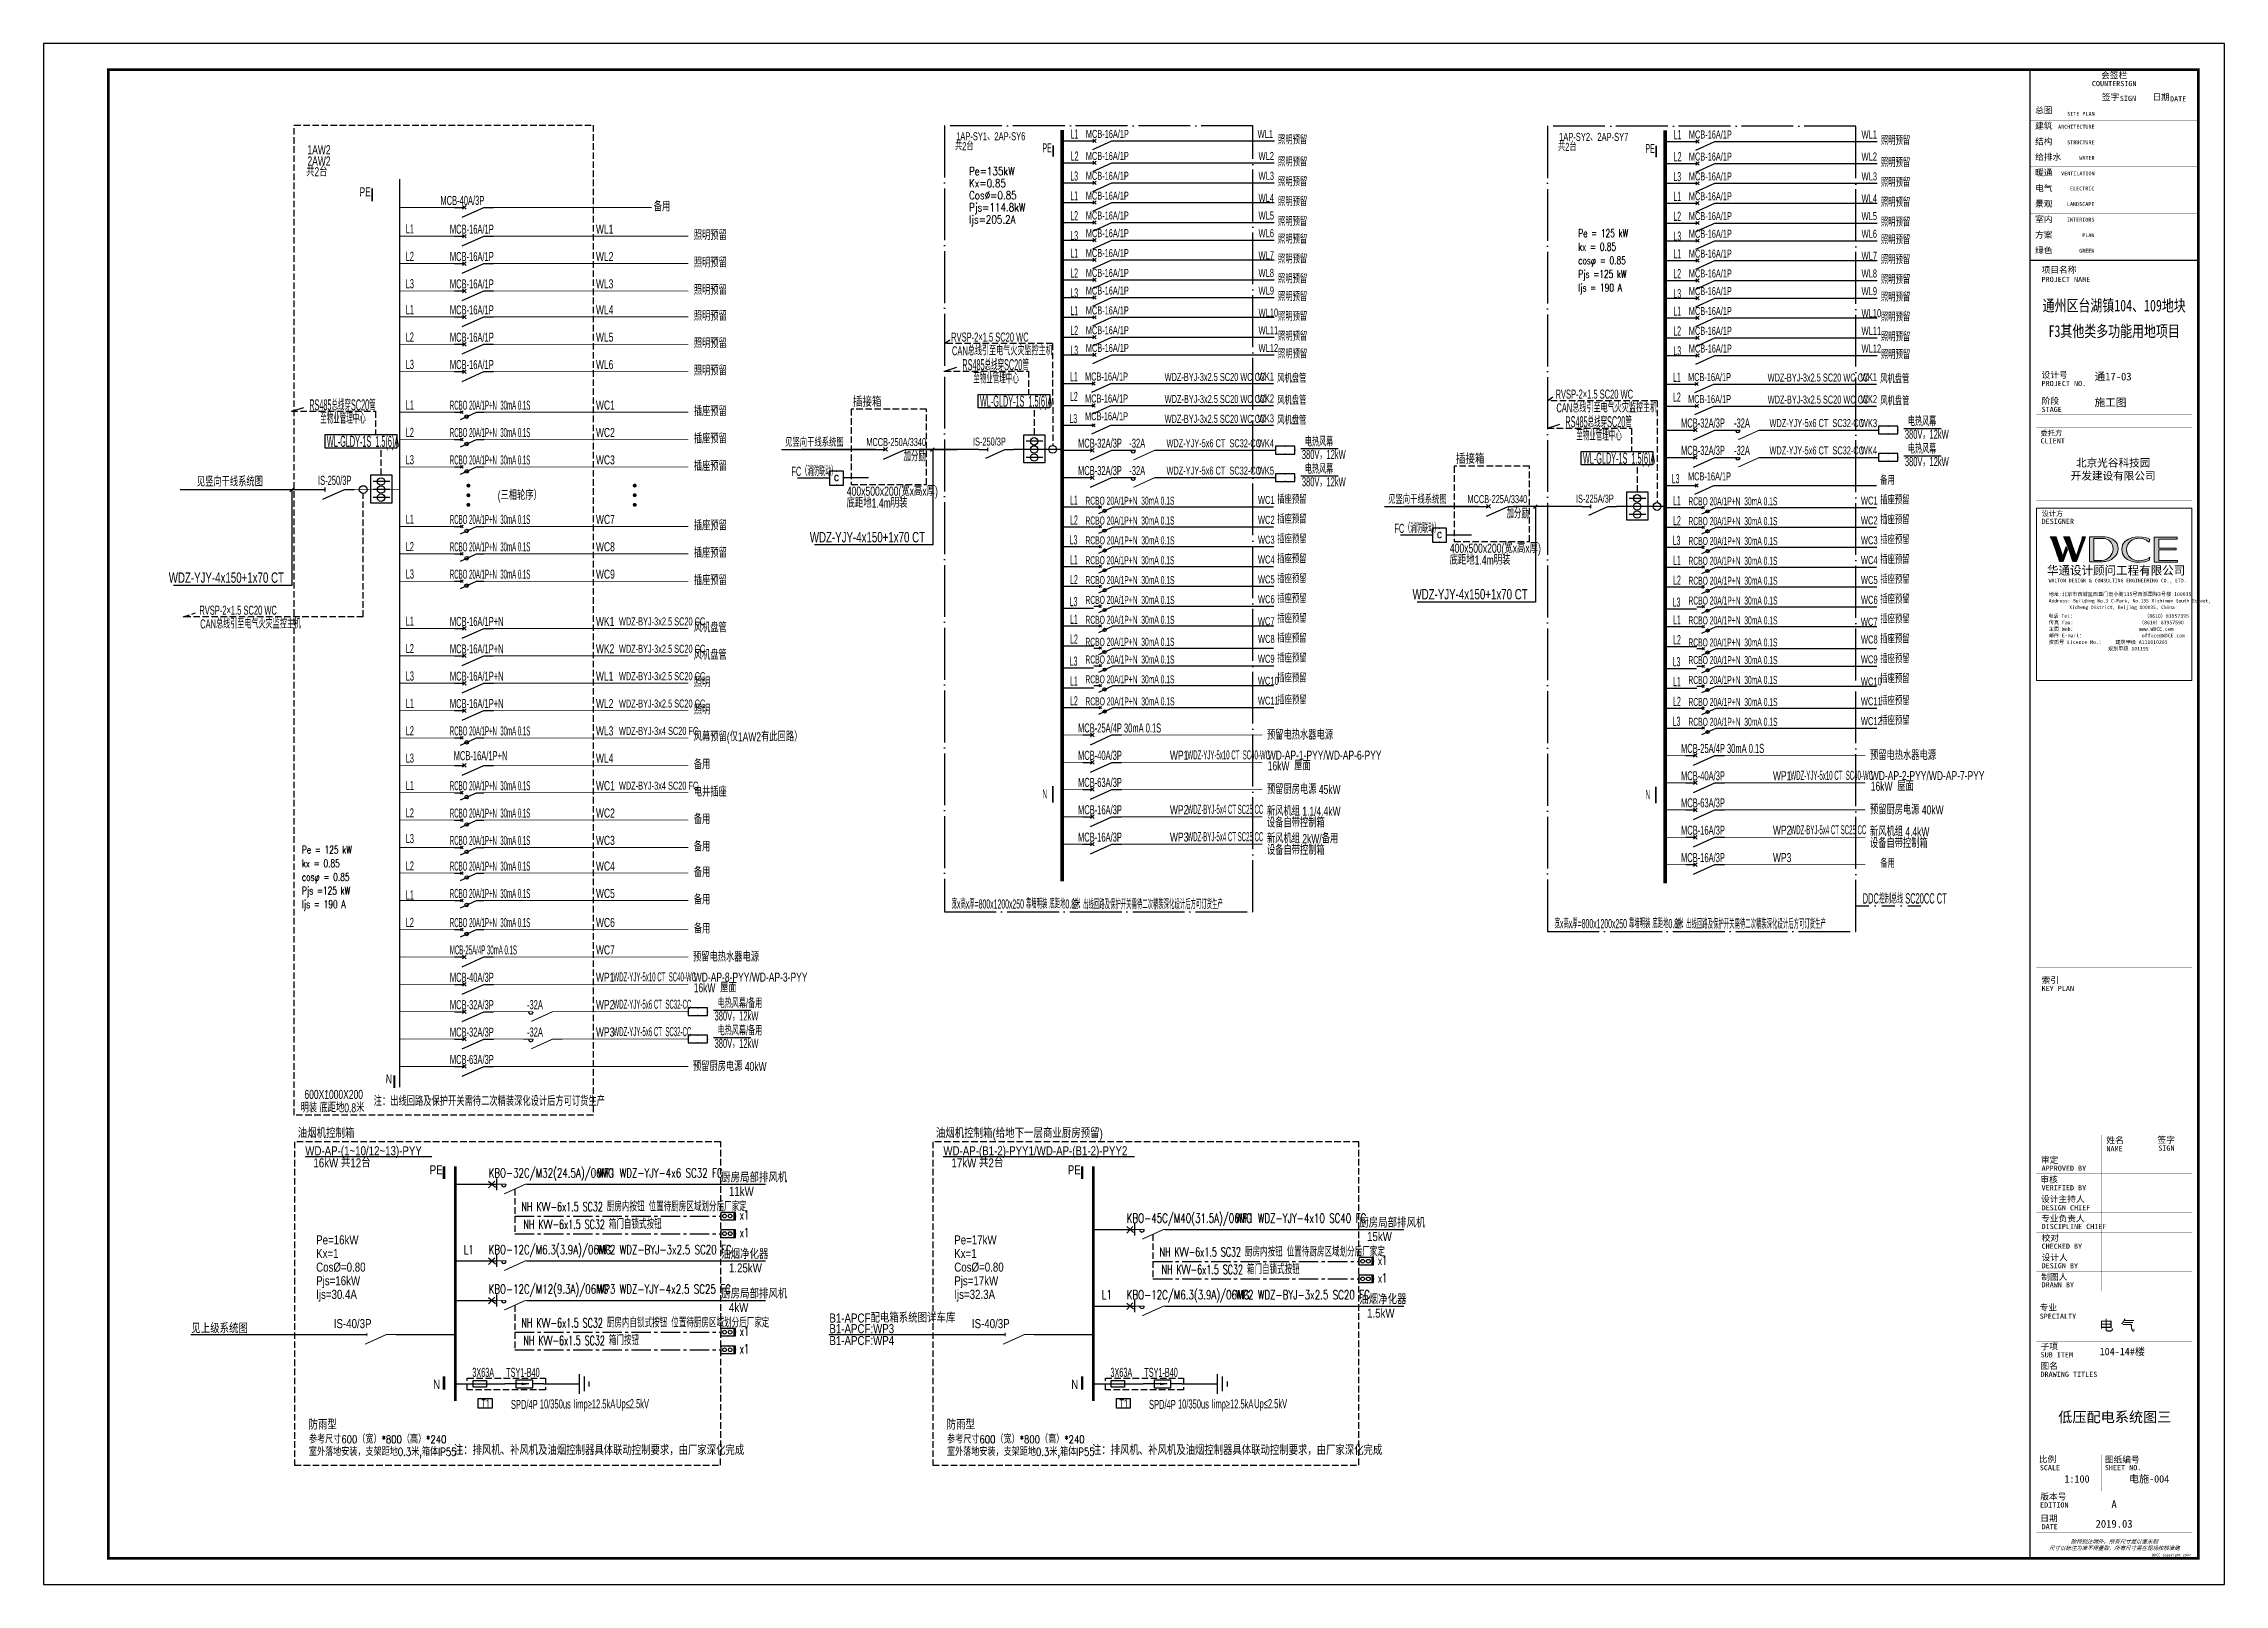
# Model space of a CAD drawing. Extents: x -118086 to 144314, y -110039 to 305761.
# Drawn here: x 27084 to 111184, y 68161 to 127561 of the extents above; entities that cross this region are included whole.
import ezdxf
from ezdxf.enums import TextEntityAlignment as Align

# ---------------------------------------------------------------- set-up
doc = ezdxf.new("R2010")
doc.units = 0
doc.header["$LTSCALE"] = 1000
for name, pattern in [('CENTER2', [1.125, 0.75, -0.125, 0.125, -0.125]), ('CONTINOUS', [0]), ('DASH', [0.35, 0.25, -0.1]), ('DASHDOT', [1, 0.5, -0.25, 0, -0.25]), ('DOTE', [2.42, 2, -0.2, 0.02, -0.2])]:
    doc.linetypes.add(name, pattern=pattern)
doc.layers.get('0').update_dxf_attribs({"linetype": 'CONTINUOUS'})
doc.layers.get('Defpoints').update_dxf_attribs({"linetype": 'CONTINUOUS'})
for name, color, linetype in [('D-TEXT', 7, 'CONTINUOUS'), ('DIM-箱柜', 3, 'CONTINUOUS'), ('DOTLN', 2, 'DASH'), ('DQ', 7, 'CONTINOUS'), ('EL-1', 4, 'DASH'), ('ELEC-text', 7, 'CONTINUOUS'), ('ELEMENT', 3, 'CONTINUOUS'), ('EQUIP-照明', 3, 'CONTINUOUS'), ('EQUIP-箱柜', 3, 'CONTINUOUS'), ('PUB_TEXT', 7, 'CONTINUOUS'), ('SHEET_LINE', 6, 'CONTINUOUS'), ('SIG_TEXT', 7, 'CONTINUOUS'), ('TEL_LEAD', 3, 'CONTINUOUS'), ('TEL_TEXT', 3, 'CONTINUOUS'), ('TEL_TITLE', 7, 'CONTINUOUS'), ('WIRE', 4, 'CONTINUOUS'), ('WIRE-照明', 1, 'CONTINUOUS'), ('内审意见修改', 2, 'CONTINUOUS'), ('字', 7, 'CONTINUOUS')]:
    doc.layers.add(name, color=color, linetype=linetype)
doc.styles.add('_COMPLEX', font='ros.shx', dxfattribs={"width": 0.6, "bigfont": 'jd.shx'})
doc.styles.add('_HZTXT', font='ROS', dxfattribs={"width": 0.8, "bigfont": 'JD'})
doc.styles.add('_TCH_LABEL', font='COMPLEX', dxfattribs={"bigfont": 'GBCBIG'})
doc.styles.add('_TEL_DIM', font='ROMANS2', dxfattribs={"width": 0.8, "height": 3.5, "bigfont": 'HZDF2'})
doc.styles.add('B', font='ros.shx', dxfattribs={"width": 0.8, "bigfont": 'jd.shx'})
doc.styles.add('DIM_FONT', font='ROMANS', dxfattribs={"bigfont": 'HZTXT'})
doc.styles.add('JD', font='ros.shx', dxfattribs={"width": 0.8, "height": 600, "bigfont": 'hztxt.shx'})
doc.styles.get("Standard").update_dxf_attribs({"font": 'GBENOR', "bigfont": 'GBCBIG'})
doc.styles.add('华文细黑', font='STXIHEI.TTF')
doc.styles.add('图签信息$0$hwxh', font='STXIHEI.TTF')
doc.styles.add('图签信息$0$华文细黑', font='STXIHEI.TTF', dxfattribs={"height": 10})

msp = doc.modelspace()

# ---------------------------------------------------------------- texts
at = {"layer": 'D-TEXT', "style": '_HZTXT', "width": 0.45}
for s, height, p in [('PE', 354.3, (65603, 123365)), ('L1', 354.3, (66694, 123897)), ('PE', 354.3, (88857, 123342)), ('L1', 354.3, (89947, 123874)), ('L2', 354.3, (66698, 123048)), ('L2', 354.3, (89953, 123025)), ('L3', 354.3, (66679, 122282)), ('L3', 354.3, (89934, 122259)), ('L2', 354.3, (66679, 120751)), ('L1', 354.3, (66681, 121516)), ('L1', 354.3, (89936, 121494)), ('L3', 354.3, (66681, 119986)), ('L2', 354.3, (89934, 120729)), ('L3', 354.3, (89936, 119963)), ('L1', 354.3, (66681, 119304)), ('L1', 354.3, (89936, 119282)), ('L2', 354.3, (66679, 118539)), ('L2', 354.3, (89934, 118516)), ('L3', 354.3, (66681, 117774)), ('L3', 354.3, (89936, 117751)), ('L1', 354.3, (66681, 117092)), ('L1', 354.3, (89936, 117070)), ('L2', 354.3, (66679, 116327)), ('L2', 354.3, (89934, 116304)), ('L3', 354.3, (66681, 115562)), ('L3', 354.3, (89936, 115539)), ('L1', 354.3, (66667, 114544)), ('L1', 354.3, (89921, 114522)), ('L2', 354.3, (66667, 113779)), ('L2', 354.3, (89921, 113756)), ('L3', 354.3, (66650, 112930)), ('L3', 354.3, (89873, 110611)), ('L1', 354.3, (66669, 109784)), ('L2', 354.3, (66671, 109019)), ('L1', 354.3, (89924, 109761)), ('L2', 354.3, (89926, 108996)), ('L3', 354.3, (66654, 108253)), ('L3', 354.3, (89909, 108231)), ('L1', 354.3, (66671, 107488)), ('L1', 354.3, (89926, 107465)), ('L2', 354.3, (66671, 106723)), ('L2', 354.3, (89926, 106700)), ('L3', 354.3, (66654, 105873)), ('L3', 354.3, (89909, 105851)), ('L1', 354.3, (66671, 105192)), ('L1', 354.3, (89926, 105169)), ('L2', 354.3, (66671, 104427)), ('L2', 354.3, (89926, 104404)), ('L3', 354.3, (66654, 103577)), ('L3', 354.3, (89909, 103555)), ('L1', 354.3, (66671, 102812)), ('L1', 354.3, (89926, 102789)), ('L2', 354.3, (66671, 102047)), ('L2', 354.3, (89926, 102024)), ('L3', 354.3, (89909, 101259)), ('N', 354, (65599, 98459)), ('N', 354, (88853, 98437)), ('宽x高x厚=800x1200x250 靠墙明装 底距地0.8米', 354.29, (62100, 94216)), ('注：出线回路及保护开关需待二次精装深化设计后方可订货生产', 354.29, (66757, 94195)), ('DDC控制总线 SC20CC CT', 400, (97236, 94407)), ('宽x高x厚=800x1200x250 靠墙明装 底距地0.8米', 354.29, (85354, 93458)), ('注：出线回路及保护开关需待二次精装深化设计后方可订货生产', 354.29, (90012, 93437))]:
    msp.add_text(s, height=height, dxfattribs=at).set_placement(p)
at = {"layer": 'D-TEXT', "color": 0, "style": '_HZTXT', "width": 0.45}
for s, height, p in [('RS485总线穿SC20管', 428.57, (62515, 114968, 0)), ('至物业管理中心', 428.6, (62938, 114456, 0)), ('RS485总线穿SC20管', 428.57, (37328, 113420, 0)), ('WL-GLDY-1S  1.5(6)A', 428.57, (63194, 113561, 0)), ('至物业管理中心', 428.6, (37751, 112907, 0)), ('RS485总线穿SC20管', 428.57, (85770, 112769, 0)), ('至物业管理中心', 428.6, (86192, 112256, 0)), ('WL-GLDY-1S  1.5(6)A', 428.57, (38007, 112013, 0)), ('WL-GLDY-1S  1.5(6)A', 428.57, (86448, 111362, 0))]:
    msp.add_text(s, height=height, dxfattribs=at).set_placement(p)
at = {"layer": 'ELEC-text', "style": '_HZTXT', "width": 0.8}
for p in [(58291, 113566, 0), (81546, 111366, 0)]:
    msp.add_text('插接箱', height=354.3, dxfattribs=at).set_placement(p)
at = {"layer": 'PUB_TEXT', "style": '_HZTXT', "width": 0.5}
for p in [(55924, 110894, 1015), (79179, 108694, 1015)]:
    msp.add_text('FC（消防联动）', height=354.3, dxfattribs=at).set_placement(p)
at = {"layer": 'SIG_TEXT', "style": '_TEL_DIM'}
for s, height, width, p in [('Kx=0.85', 310, 0.8, (62771, 122024)), ('Cos%%C=0.85', 310, 0.8, (62771, 121559)), ('Pjs=114.8kW', 310, 0.8, (62771, 121094)), ('Ijs=205.2A', 310, 0.8, (62771, 120629)), ('kx = 0.85', 300, 0.7, (86267, 119578)), ('cosφ = 0.85', 300, 0.7, (86267, 119053)), ('Pjs =125 kW', 300, 0.7, (86267, 118528)), ('Ijs = 190 A', 300, 0.7, (86267, 118003)), ('kx = 0.85', 300, 0.7, (37046, 95809)), ('cosφ = 0.85', 300, 0.7, (37046, 95284)), ('Pjs =125 kW', 300, 0.7, (37046, 94759)), ('Ijs = 190 A', 300, 0.7, (37046, 94234)), ('参考尺寸600（宽）*800（高）*240', 300, 0.8, (37318, 73601)), ('室外落地安装，支架距地0.3米,箱体IP55', 300, 0.8, (37313, 73120)), ('注：排风机、补风机及油烟控制器具体联动控制要求，由厂家深化完成', 347.24, 0.8, (42906, 73154)), ('参考尺寸600（宽）*800（高）*240', 300, 0.8, (61926, 73601)), ('室外落地安装，支架距地0.3米,箱体IP55', 300, 0.8, (61922, 73120)), ('注：排风机、补风机及油烟控制器具体联动控制要求，由厂家深化完成', 347.24, 0.8, (67515, 73154))]:
    msp.add_text(s, height=height, dxfattribs=dict(at, width=width)).set_placement(p)
at = {"layer": 'TEL_TEXT', "ltscale": 2, "style": '_COMPLEX'}
for s, height, width, p in [('1AW2', 350, 0.7, (37259, 123295)), ('1AP-SY1、2AP-SY6', 310, 0.7, (62275, 123834)), ('MCB-16A/1P', 310, 0.6, (67279, 123925)), ('WL1', 310, 0.7, (73901, 123925)), ('照明预留', 310, 0.7, (74685, 123683)), ('1AP-SY2、2AP-SY7', 310, 0.7, (85528, 123811)), ('MCB-16A/1P', 310, 0.6, (90532, 123903)), ('WL1', 310, 0.7, (97191, 123903)), ('照明预留', 310, 0.7, (97939, 123661)), ('2AW2', 350, 0.7, (37259, 122862)), ('MCB-16A/1P', 310, 0.6, (67277, 123076)), ('照明预留', 310, 0.7, (74685, 122834)), ('MCB-16A/1P', 310, 0.6, (90532, 123053)), ('照明预留', 310, 0.7, (97939, 122811)), ('MCB-16A/1P', 310, 0.6, (67277, 122310)), ('照明预留', 310, 0.7, (74685, 122068)), ('MCB-16A/1P', 310, 0.6, (90532, 122288)), ('照明预留', 310, 0.7, (97939, 122046)), ('MCB-40A/3P', 350, 0.6, (42386, 121341)), ('备用', 350, 0.7, (50613, 121099)), ('MCB-16A/1P', 310, 0.6, (67277, 121545)), ('MCB-16A/1P', 310, 0.6, (67277, 120780)), ('照明预留', 310, 0.7, (74685, 121303)), ('MCB-16A/1P', 310, 0.6, (90532, 121522)), ('照明预留', 310, 0.7, (97939, 121280)), ('L1', 350, 0.6, (41044, 120241)), ('WL1', 350, 0.7, (48384, 120236)), ('照明预留', 350, 0.7, (52158, 119992)), ('MCB-16A/1P', 310, 0.6, (67277, 120098)), ('照明预留', 310, 0.7, (74685, 120538)), ('MCB-16A/1P', 310, 0.6, (90532, 120757)), ('MCB-16A/1P', 310, 0.6, (90532, 120076)), ('照明预留', 310, 0.7, (97939, 120515)), ('L2', 350, 0.6, (41044, 119186)), ('WL2', 350, 0.7, (48384, 119180)), ('MCB-16A/1P', 310, 0.6, (67277, 119333)), ('照明预留', 310, 0.7, (74685, 119856)), ('照明预留', 310, 0.7, (74685, 119091)), ('MCB-16A/1P', 310, 0.6, (90532, 119310)), ('照明预留', 310, 0.7, (97939, 119834)), ('照明预留', 350, 0.7, (52158, 118937)), ('MCB-16A/1P', 310, 0.6, (67277, 118568)), ('照明预留', 310, 0.7, (74685, 118326)), ('MCB-16A/1P', 310, 0.6, (90532, 118545)), ('照明预留', 310, 0.7, (97939, 119068)), ('照明预留', 310, 0.7, (97939, 118303)), ('L3', 350, 0.6, (41044, 118130)), ('WL3', 350, 0.7, (48384, 118125)), ('照明预留', 350, 0.7, (52158, 117881)), ('MCB-16A/1P', 310, 0.6, (67277, 117886)), ('照明预留', 310, 0.7, (74685, 117644)), ('MCB-16A/1P', 310, 0.6, (90532, 117864)), ('照明预留', 310, 0.7, (97939, 117622)), ('L1', 350, 0.6, (41044, 117130)), ('WL4', 350, 0.7, (48384, 117124)), ('照明预留', 350, 0.7, (52158, 116881)), ('MCB-16A/1P', 310, 0.6, (67277, 117121)), ('照明预留', 310, 0.7, (74685, 116879)), ('MCB-16A/1P', 310, 0.6, (90532, 117098)), ('照明预留', 310, 0.7, (97939, 116856)), ('L2', 350, 0.6, (41044, 116074)), ('WL5', 350, 0.7, (48384, 116069)), ('照明预留', 350, 0.7, (52158, 115825)), (' RVSP-2×1.5 SC20 WC', 350, 0.6, (62002, 116072, 0)), ('MCB-16A/1P', 310, 0.6, (67277, 116356)), ('照明预留', 310, 0.7, (74685, 116114)), ('MCB-16A/1P', 310, 0.6, (90532, 116333)), ('照明预留', 310, 0.7, (97939, 116091)), ('L3', 350, 0.6, (41044, 115019)), ('WL6', 350, 0.7, (48384, 115014)), ('CAN总线引至电气火灾监控主机', 350, 0.6, (62114, 115544, 0)), ('MCB-16A/1P', 310, 0.6, (67277, 115674)), ('照明预留', 310, 0.7, (74685, 115432)), ('MCB-16A/1P', 310, 0.6, (90532, 115652)), ('照明预留', 310, 0.7, (97939, 115410)), ('照明预留', 350, 0.7, (52158, 114770)), ('MCB-16A/1P', 310, 0.6, (67246, 114573)), ('WDZ-BYJ-3x2.5 SC20 WC CC', 310, 0.6, (70316, 114555)), ('WK1', 310, 0.7, (73905, 114573)), ('风机盘管', 310, 0.7, (74653, 114494)), ('MCB-16A/1P', 310, 0.6, (90500, 114550)), ('WDZ-BYJ-3x2.5 SC20 WC CC', 310, 0.6, (93571, 114533)), ('WK1', 310, 0.7, (97159, 114550)), ('风机盘管', 310, 0.7, (97908, 114472)), ('L1', 350, 0.6, (41044, 113454)), ('RCBO 20A/1P+N  30mA 0.1S', 350, 0.4, (42751, 113447)), ('WC1', 350, 0.7, (48384, 113449)), ('插座预留', 350, 0.7, (52158, 113205)), ('MCB-16A/1P', 310, 0.6, (67248, 113724)), ('WDZ-BYJ-3x2.5 SC20 WC CC', 310, 0.6, (70318, 113706)), ('WK2', 310, 0.7, (73907, 113724)), ('风机盘管', 310, 0.7, (74655, 113645)), (' RVSP-2×1.5 SC20 WC', 350, 0.6, (85311, 113873, 0)), ('CAN总线引至电气火灾监控主机', 350, 0.6, (85423, 113344, 0)), ('MCB-16A/1P', 310, 0.6, (90502, 113701)), ('WDZ-BYJ-3x2.5 SC20 WC CC', 310, 0.6, (93573, 113683)), ('WK2', 310, 0.7, (97162, 113701)), ('风机盘管', 310, 0.7, (97910, 113622)), ('L2', 350, 0.6, (41044, 112399)), ('RCBO 20A/1P+N  30mA 0.1S', 350, 0.4, (42751, 112392)), ('WC2', 350, 0.7, (48384, 112393)), ('MCB-16A/1P', 310, 0.6, (67246, 113042)), ('WDZ-BYJ-3x2.5 SC20 WC CC', 310, 0.6, (70316, 112941)), ('WK3', 310, 0.7, (73905, 112958)), ('风机盘管', 310, 0.7, (74653, 112880)), ('MCB-32A/3P', 350, 0.6, (90230, 112761)), ('-32A', 350, 0.6, (92274, 112761)), ('WDZ-YJY-5x6 CT  SC32-CC', 310, 0.6, (93641, 112778)), ('WK3', 310, 0.7, (97162, 112777)), ('380V，12kW', 350, 0.6, (98863, 112327, -124)), ('电热风幕', 350, 0.6, (98980, 112812, -124)), ('插座预留', 350, 0.7, (52158, 112150)), ('MCB-32A/3P', 350, 0.6, (66975, 111982)), ('-32A', 350, 0.6, (68954, 111982)), ('WDZ-YJY-5x6 CT  SC32-CC', 310, 0.6, (70387, 111999)), ('WK4', 310, 0.7, (73905, 111998)), ('380V，12kW', 350, 0.6, (75608, 111548, -124)), ('电热风幕', 350, 0.6, (75725, 112033, -124)), ('MCB-32A/3P', 350, 0.6, (90230, 111705)), ('-32A', 350, 0.6, (92274, 111705)), ('WDZ-YJY-5x6 CT  SC32-CC', 310, 0.6, (93641, 111723)), ('WK4', 310, 0.7, (97162, 111722)), ('电热风幕', 350, 0.6, (98980, 111756, -124)), ('L3', 350, 0.6, (41044, 111343)), ('RCBO 20A/1P+N  30mA 0.1S', 350, 0.4, (42751, 111336)), ('WC3', 350, 0.7, (48384, 111338)), ('插座预留', 350, 0.7, (52158, 111095)), ('MCB-32A/3P', 350, 0.6, (66975, 110926)), ('-32A', 350, 0.6, (68954, 110926)), ('WDZ-YJY-5x6 CT  SC32-CC', 310, 0.6, (70387, 110944)), ('WK5', 310, 0.7, (73905, 110943)), ('电热风幕', 350, 0.6, (75725, 110977, -124)), ('MCB-16A/1P', 310, 0.6, (90500, 110723)), ('380V，12kW', 350, 0.6, (98863, 111272, -124)), ('IS-250/3P', 350, 0.6, (37668, 110549)), ('(三相轮序）', 350, 0.7, (44596, 109969)), ('400x500x200(宽x高x厚)', 354.29, 0.7, (58059, 110129, 0)), ('插座预留', 310, 0.7, (74658, 109828)), ('380V，12kW', 350, 0.6, (75608, 110493, -124)), ('备用', 310, 0.7, (97908, 110561)), ('L1', 350, 0.6, (41044, 109049)), ('RCBO 20A/1P+N  30mA 0.1S', 350, 0.4, (42751, 109042)), ('WC7', 350, 0.7, (48384, 109044)), ('底距地1.4m明装', 354.3, 0.7, (58049, 109673, 0)), ('RCBO 20A/1P+N  30mA 0.1S', 310, 0.5, (67259, 109785)), ('RCBO 20A/1P+N  30mA 0.1S', 310, 0.5, (67261, 109020)), ('WC1', 310, 0.7, (73913, 109813)), ('插座预留', 310, 0.7, (74660, 109063)), ('RCBO 20A/1P+N  30mA 0.1S', 310, 0.5, (90513, 109763)), ('WC1', 310, 0.7, (97168, 109790)), ('插座预留', 310, 0.7, (97912, 109806)), ('插座预留', 310, 0.7, (97914, 109040)), ('插座预留', 350, 0.7, (52158, 108800)), ('RCBO 20A/1P+N  30mA 0.1S', 310, 0.5, (67263, 108255)), ('插座预留', 310, 0.7, (74662, 108298)), ('RCBO 20A/1P+N  30mA 0.1S', 310, 0.5, (90515, 108997)), ('RCBO 20A/1P+N  30mA 0.1S', 310, 0.5, (90517, 108232)), ('插座预留', 310, 0.7, (97916, 108275)), ('L2', 350, 0.6, (41044, 107994)), ('RCBO 20A/1P+N  30mA 0.1S', 350, 0.4, (42751, 107986)), ('WC8', 350, 0.7, (48384, 107988)), ('插座预留', 350, 0.7, (52158, 107745)), ('RCBO 20A/1P+N  30mA 0.1S', 310, 0.5, (67261, 107489)), ('插座预留', 310, 0.7, (74660, 107532)), ('底距地1.4m明装', 354.3, 0.7, (81303, 107474, 0)), ('400x500x200(宽x高x厚)', 354.29, 0.7, (81314, 107930, 0)), ('RCBO 20A/1P+N  30mA 0.1S', 310, 0.5, (90515, 107467)), ('插座预留', 310, 0.7, (97914, 107510)), ('L3', 350, 0.6, (41044, 106938)), ('RCBO 20A/1P+N  30mA 0.1S', 350, 0.4, (42751, 106931)), ('WC9', 350, 0.7, (48384, 106933)), ('插座预留', 350, 0.7, (52158, 106689)), ('RCBO 20A/1P+N  30mA 0.1S', 310, 0.5, (67263, 106724)), ('插座预留', 310, 0.7, (74662, 106767)), ('RCBO 20A/1P+N  30mA 0.1S', 310, 0.5, (90517, 106701)), ('插座预留', 310, 0.7, (97916, 106744)), ('RCBO 20A/1P+N  30mA 0.1S', 310, 0.5, (67263, 105959)), ('插座预留', 310, 0.7, (74662, 106002)), ('RCBO 20A/1P+N  30mA 0.1S', 310, 0.5, (90517, 105936)), ('插座预留', 310, 0.7, (97916, 105979)), (' RVSP-2×1.5 SC20 WC', 350, 0.6, (33010, 105543, 0)), ('CAN总线引至电气火灾监控主机', 350, 0.6, (33122, 105015, 0)), ('L1', 350, 0.6, (41044, 105117)), ('MCB-16A/1P+N', 350, 0.6, (42751, 105110)), ('WK1', 350, 0.7, (48384, 105112)), ('WDZ-BYJ-3x2.5 SC20 CC', 310, 0.6, (49272, 105131)), ('风机盘管', 350, 0.7, (52158, 104868)), ('RCBO 20A/1P+N  30mA 0.1S', 310, 0.5, (67263, 105193)), ('插座预留', 310, 0.7, (74662, 105236)), ('RCBO 20A/1P+N  30mA 0.1S', 310, 0.5, (90517, 105171)), ('插座预留', 310, 0.7, (97916, 105214)), ('L2', 350, 0.6, (41044, 104062)), ('MCB-16A/1P+N', 350, 0.6, (42751, 104054)), ('WK2', 350, 0.7, (48384, 104056)), ('WDZ-BYJ-3x2.5 SC20 CC', 310, 0.6, (49272, 104076)), ('RCBO 20A/1P+N  30mA 0.1S', 310, 0.5, (67261, 104344)), ('插座预留', 310, 0.7, (74660, 104471)), ('RCBO 20A/1P+N  30mA 0.1S', 310, 0.5, (90515, 104321)), ('插座预留', 310, 0.7, (97914, 104448)), ('风机盘管', 350, 0.7, (52158, 103813)), ('RCBO 20A/1P+N  30mA 0.1S', 310, 0.5, (67263, 103662)), ('插座预留', 310, 0.7, (74662, 103706)), ('RCBO 20A/1P+N  30mA 0.1S', 310, 0.5, (90517, 103640)), ('插座预留', 310, 0.7, (97916, 103683)), ('L3', 350, 0.6, (41044, 103006)), ('MCB-16A/1P+N', 350, 0.6, (42751, 102999)), ('WL1', 350, 0.7, (48384, 103001)), ('WDZ-BYJ-3x2.5 SC20 CC', 310, 0.6, (49272, 103020)), ('照明', 350, 0.7, (52158, 102757)), ('RCBO 20A/1P+N  30mA 0.1S', 310, 0.5, (67261, 102897)), ('插座预留', 310, 0.7, (74660, 102940)), ('RCBO 20A/1P+N  30mA 0.1S', 310, 0.5, (90515, 102874)), ('插座预留', 310, 0.7, (97914, 102918)), ('L1', 350, 0.6, (41044, 101951)), ('MCB-16A/1P+N', 350, 0.6, (42751, 101944)), ('WL2', 350, 0.7, (48384, 101946)), ('WDZ-BYJ-3x2.5 SC20 CC', 310, 0.6, (49272, 101965)), ('照明', 350, 0.7, (52158, 101702)), ('RCBO 20A/1P+N  30mA 0.1S', 310, 0.5, (67263, 102048)), ('插座预留', 310, 0.7, (74662, 102091)), ('RCBO 20A/1P+N  30mA 0.1S', 310, 0.5, (90517, 102025)), ('插座预留', 310, 0.7, (97916, 102068)), ('L2', 350, 0.6, (41044, 100895)), ('RCBO 20A/1P+N  30mA 0.1S', 350, 0.4, (42751, 100888)), ('WL3', 350, 0.7, (48384, 100890)), ('WDZ-BYJ-3x4 SC20 FC', 310, 0.6, (49272, 100909)), ('风幕预留(仅1AW2有此回路）', 350, 0.7, (52158, 100660)), ('MCB-25A/4P 30mA 0.1S', 350, 0.6, (66975, 101003)), ('预留电热水器电源', 350, 0.7, (74261, 100732)), ('RCBO 20A/1P+N  30mA 0.1S', 310, 0.5, (90517, 101260)), ('插座预留', 310, 0.7, (97916, 101303)), ('L3', 350, 0.6, (41044, 99840)), ('MCB-16A/1P+N', 350, 0.6, (42899, 99935)), ('WL4', 350, 0.7, (48384, 99835)), ('MCB-40A/3P', 350, 0.6, (66975, 99948)), ('WP1', 350, 0.7, (70520, 99950)), ('WDZ-YJY-5x10 CT  SC40-WC', 350, 0.4, (71195, 99965)), ('WD-AP-1-PYY/WD-AP-6-PYY', 350, 0.7, (74292, 99954)), ('MCB-25A/4P 30mA 0.1S', 350, 0.6, (90230, 100215)), ('预留电热水器电源', 350, 0.7, (97516, 99944)), ('备用', 350, 0.7, (52158, 99591)), ('MCB-63A/3P', 350, 0.6, (66975, 98904)), ('16kW  屋面', 350, 0.7, (74292, 99543)), ('MCB-40A/3P', 350, 0.6, (90230, 99160)), ('WP1', 350, 0.7, (93775, 99162)), ('WDZ-YJY-5x10 CT  SC40-WC', 350, 0.4, (94450, 99177)), ('WD-AP-2-PYY/WD-AP-7-PYY', 350, 0.7, (97547, 99166)), ('L1', 350, 0.6, (41044, 98785)), ('RCBO 20A/1P+N  30mA 0.1S', 350, 0.4, (42751, 98777)), ('WC1', 350, 0.7, (48384, 98779)), ('WDZ-BYJ-3x4 SC20 FC', 310, 0.6, (49272, 98799)), ('电井插座', 350, 0.7, (52158, 98536)), ('预留厨房电源 45kW', 350, 0.7, (74261, 98633)), ('MCB-63A/3P', 350, 0.6, (90230, 98116)), ('16kW  屋面', 350, 0.7, (97547, 98755)), ('L2', 350, 0.6, (41044, 97729)), ('RCBO 20A/1P+N  30mA 0.1S', 350, 0.4, (42751, 97722)), ('WC2', 350, 0.7, (48384, 97724)), ('备用', 350, 0.7, (52158, 97480)), ('MCB-16A/3P', 350, 0.6, (66975, 97849)), ('WP2', 350, 0.7, (70520, 97851)), ('新风机组 1.1/4.4kW', 350, 0.7, (74261, 97792)), ('设备自带控制箱', 350, 0.7, (74261, 97343)), ('预留厨房电源 40kW', 350, 0.7, (97516, 97845)), ('L3', 350, 0.6, (41044, 96740)), ('RCBO 20A/1P+N  30mA 0.1S', 350, 0.4, (42751, 96667)), ('WC3', 350, 0.7, (48384, 96669)), ('备用', 350, 0.7, (52158, 96425)), ('MCB-16A/3P', 350, 0.6, (66975, 96794)), ('WP3', 350, 0.7, (70520, 96795)), ('新风机组 2kW/备用', 350, 0.7, (74261, 96736)), ('MCB-16A/3P', 350, 0.6, (90230, 97061)), ('WP2', 350, 0.7, (93775, 97063)), ('新风机组 4.4kW', 350, 0.7, (97516, 97004)), ('设备自带控制箱', 350, 0.7, (97516, 96555)), ('L2', 350, 0.6, (41044, 95684)), ('RCBO 20A/1P+N  30mA 0.1S', 350, 0.4, (42751, 95677)), ('WC4', 350, 0.7, (48384, 95679)), ('设备自带控制箱', 350, 0.7, (74261, 96287)), ('MCB-16A/3P', 350, 0.6, (90230, 96006)), ('WP3', 350, 0.7, (93775, 96007)), ('备用', 310, 0.7, (97916, 95793)), ('备用', 350, 0.7, (52158, 95436)), ('L1', 350, 0.6, (41044, 94563)), ('RCBO 20A/1P+N  30mA 0.1S', 350, 0.4, (42751, 94622)), ('WC5', 350, 0.7, (48384, 94624)), ('备用', 350, 0.7, (52158, 94380)), ('L2', 350, 0.6, (41044, 93508)), ('RCBO 20A/1P+N  30mA 0.1S', 350, 0.4, (42751, 93500)), ('WC6', 350, 0.7, (48384, 93502)), ('备用', 350, 0.7, (52158, 93259)), ('MCB-25A/4P 30mA 0.1S', 350, 0.4, (42751, 92445)), ('WC7', 350, 0.7, (48384, 92447)), ('预留电热水器电源', 350, 0.7, (52125, 92174)), ('MCB-40A/3P', 350, 0.6, (42751, 91390)), ('WP1', 350, 0.7, (48384, 91391)), ('WDZ-YJY-5x10 CT  SC40-WC', 350, 0.4, (49059, 91407)), ('WD-AP-8-PYY/WD-AP-3-PYY', 350, 0.7, (52155, 91396)), ('16kW  屋面', 350, 0.7, (52155, 90985)), ('MCB-32A/3P', 350, 0.6, (42751, 90334)), ('-32A', 350, 0.6, (45726, 90334)), ('WP2', 350, 0.7, (48384, 90336)), ('WDZ-YJY-5x6 CT  SC32-CC', 350, 0.4, (49059, 90352)), ('380V，12kW', 350, 0.6, (52960, 89900, -124)), ('电热风幕/备用', 350, 0.6, (53077, 90385, -124)), ('MCB-32A/3P', 350, 0.6, (42751, 89279)), ('-32A', 350, 0.6, (45726, 89279)), ('WP3', 350, 0.7, (48384, 89281)), ('WDZ-YJY-5x6 CT  SC32-CC', 350, 0.4, (49059, 89296)), ('380V，12kW', 350, 0.6, (52960, 88845, -124)), ('电热风幕/备用', 350, 0.6, (53077, 89330, -124)), ('MCB-63A/3P', 350, 0.6, (42751, 88223)), ('预留厨房电源 40kW', 350, 0.7, (52125, 87952)), ('注：出线回路及保护开关需待二次精装深化设计后方可订货生产', 350, 0.7, (39814, 86609))]:
    msp.add_text(s, height=height, dxfattribs=dict(at, width=width)).set_placement(p)
at = {"layer": 'TEL_TEXT', "linetype": 'Continuous', "style": 'B', "oblique": 0.7}
for s, height, width, p in [('共2台', 310, 0.7, (62223, 123450)), ('共2台', 310, 0.7, (85478, 123427)), ('共2台', 350, 0.7, (37209, 122446)), ('PE', 350, 0.7, (39264, 121668)), ('见竖向干线系统图', 310, 0.7, (55679, 112026)), ('MCCB-250A/3340  ', 310, 0.6, (58809, 112046, 0)), ('见竖向干线系统图', 350, 0.7, (32991, 110492)), ('MCCB-225A/3340  ', 310, 0.6, (81993, 109846, 0)), ('见竖向干线系统图', 310, 0.7, (78934, 109827)), ('N', 350, 0.7, (40278, 87475)), ('明装 底距地0.8米', 350, 0.7, (36993, 86359))]:
    msp.add_text(s, height=height, dxfattribs=dict(at, width=width)).set_placement(p)
at = {"layer": 'TEL_TEXT'}
for s, height, style, width, p in [('WL2', 310, '_COMPLEX', 0.7, (73936, 123076)), ('WL2', 310, '_COMPLEX', 0.7, (97191, 123053)), ('WL3', 310, '_COMPLEX', 0.7, (73936, 122311)), ('WL3', 310, '_COMPLEX', 0.7, (97191, 122288)), ('WL4', 310, '_COMPLEX', 0.7, (73936, 121461)), ('WL4', 310, '_COMPLEX', 0.7, (97191, 121439)), ('WL5', 310, '_COMPLEX', 0.7, (73936, 120780)), ('WL6', 310, '_COMPLEX', 0.7, (73936, 120099)), ('WL5', 310, '_COMPLEX', 0.7, (97191, 120757)), ('WL6', 310, '_COMPLEX', 0.7, (97191, 120076)), ('WL7', 310, '_COMPLEX', 0.7, (73936, 119249)), ('WL7', 310, '_COMPLEX', 0.7, (97191, 119227)), ('WL8', 310, '_COMPLEX', 0.7, (73936, 118568)), ('WL8', 310, '_COMPLEX', 0.7, (97191, 118545)), ('WL9', 310, '_COMPLEX', 0.7, (73936, 117886)), ('WL9', 310, '_COMPLEX', 0.7, (97191, 117864)), ('WL10', 310, '_COMPLEX', 0.7, (73936, 117037)), ('WL10', 310, '_COMPLEX', 0.7, (97191, 117014)), ('WL11', 310, '_COMPLEX', 0.7, (73936, 116356)), ('WL11', 310, '_COMPLEX', 0.7, (97191, 116333)), ('WL12', 310, '_COMPLEX', 0.7, (73936, 115674)), ('WL12', 310, '_COMPLEX', 0.7, (97191, 115652)), ('WC2', 310, '_COMPLEX', 0.7, (73913, 109047)), ('WC2', 310, '_COMPLEX', 0.7, (97168, 109025)), ('WC3', 310, '_COMPLEX', 0.7, (73913, 108282)), ('WC3', 310, '_COMPLEX', 0.7, (97168, 108259)), ('WC4', 310, '_COMPLEX', 0.7, (73913, 107517)), ('WC4', 310, '_COMPLEX', 0.7, (97168, 107494)), ('WC5', 310, '_COMPLEX', 0.7, (73913, 106751)), ('WC5', 310, '_COMPLEX', 0.7, (97168, 106729)), ('WC6', 310, '_COMPLEX', 0.7, (73913, 105986)), ('WC6', 310, '_COMPLEX', 0.7, (97168, 105963)), ('WC7', 310, '_COMPLEX', 0.7, (73911, 105137)), ('WC7', 310, '_COMPLEX', 0.7, (97166, 105114)), ('WC8', 310, '_COMPLEX', 0.7, (73913, 104455)), ('WC8', 310, '_COMPLEX', 0.7, (97168, 104433)), ('WC9', 310, '_COMPLEX', 0.7, (73911, 103690)), ('WC9', 310, '_COMPLEX', 0.7, (97166, 103667)), ('WC10', 310, '_COMPLEX', 0.7, (73911, 102841)), ('WC10', 310, '_COMPLEX', 0.7, (97166, 102818)), ('WC11', 310, '_COMPLEX', 0.7, (73911, 102075)), ('WC11', 310, '_COMPLEX', 0.7, (97166, 102053)), ('WC12', 310, '_COMPLEX', 0.7, (97166, 101287)), ('油烟机控制箱', 350, '_HZTXT', 0.8, (36885, 85374)), ('油烟机控制箱(给地下一层商业厨房预留)', 350, '_HZTXT', 0.8, (61494, 85374)), ('PE', 350, '_HZTXT', 0.8, (41973, 83966)), ('KBO-32C/M32(24.5A)/06MG', 350, '_TEL_DIM', 0.7, (44244, 83848)), ('WP1 WDZ-YJY-4x6 SC32 FC', 350, '_TEL_DIM', 0.7, (48451, 83848)), ('PE', 350, '_HZTXT', 0.8, (66582, 83966)), ('厨房局部排风机', 350, '_HZTXT', 0.8, (53214, 83664)), ('11kW', 350, '_HZTXT', 0.8, (53513, 83139)), ('NH KVV-6x1.5 SC32 厨房内按钮 位置待厨房区域划分后厂家定', 350, '_TEL_DIM', 0.64, (45511, 82546)), ('x1 ', 350, '_TEL_DIM', 0.64, (53930, 82225)), ('KBO-45C/M40(31.5A)/06MG', 350, '_TEL_DIM', 0.7, (68853, 82104)), ('WP1 WDZ-YJY-4x10 SC40 FC', 350, '_TEL_DIM', 0.7, (73060, 82104)), ('Pe=16kW', 350, '_HZTXT', 0.8, (37595, 81267)), ('NH KVV-6x1.5 SC32 箱门自锁式按钮 ', 350, '_TEL_DIM', 0.64, (45588, 81867)), ('x1', 350, '_TEL_DIM', 0.64, (53930, 81546)), ('Pe=17kW', 350, '_HZTXT', 0.8, (62203, 81267)), ('厨房局部排风机', 350, '_HZTXT', 0.8, (77823, 81920)), ('15kW', 350, '_HZTXT', 0.8, (78122, 81395)), ('Kx=1', 350, '_HZTXT', 0.8, (37595, 80742)), ('L1', 350, '_TEL_DIM', 0.7, (43283, 80893)), ('KBO-12C/M6.3(3.9A)/06MG', 350, '_TEL_DIM', 0.7, (44244, 80893)), ('WP2 WDZ-BYJ-3x2.5 SC20 FC', 350, '_TEL_DIM', 0.7, (48451, 80893)), ('油烟净化器', 350, '_HZTXT', 0.8, (53214, 80710)), ('Kx=1', 350, '_HZTXT', 0.8, (62203, 80742)), ('NH KVV-6x1.5 SC32 厨房内按钮 位置待厨房区域划分后厂家定', 350, '_TEL_DIM', 0.64, (70120, 80803)), ('x1 ', 350, '_TEL_DIM', 0.64, (78538, 80481)), ('Cos%%C=0.80', 350, '_HZTXT', 0.8, (37595, 80217)), ('Pjs=16kW', 350, '_HZTXT', 0.8, (37595, 79692)), ('1.25kW', 350, '_HZTXT', 0.8, (53513, 80185)), ('Cos%%C=0.80', 350, '_HZTXT', 0.8, (62203, 80217)), ('Pjs=17kW', 350, '_HZTXT', 0.8, (62203, 79692)), ('NH KVV-6x1.5 SC32 箱门自锁式按钮 ', 350, '_TEL_DIM', 0.64, (70196, 80124)), ('x1', 350, '_TEL_DIM', 0.64, (78538, 79802)), ('Ijs=30.4A', 350, '_HZTXT', 0.8, (37595, 79167)), ('KBO-12C/M12(9.3A)/06MG', 350, '_TEL_DIM', 0.7, (44244, 79369)), ('WP3 WDZ-YJY-4x2.5 SC25 FC', 350, '_TEL_DIM', 0.7, (48451, 79369)), ('厨房局部排风机', 350, '_HZTXT', 0.8, (53214, 79185)), ('Ijs=32.3A', 350, '_HZTXT', 0.8, (62203, 79167)), ('L1', 350, '_TEL_DIM', 0.7, (67891, 79150)), ('KBO-12C/M6.3(3.9A)/06MG', 350, '_TEL_DIM', 0.7, (68853, 79150)), ('WP2 WDZ-BYJ-3x2.5 SC20 FC', 350, '_TEL_DIM', 0.7, (73060, 79150)), ('油烟净化器', 350, '_HZTXT', 0.8, (77823, 78966)), ('见上级系统图', 350, '_HZTXT', 0.8, (32779, 77844)), ('NH KVV-6x1.5 SC32 厨房内自锁式按钮 位置待厨房区域划分后厂家定', 350, '_TEL_DIM', 0.64, (45511, 78068)), ('4kW', 350, '_HZTXT', 0.8, (53513, 78660)), ('B1-APCF配电箱系统图详车库', 350, '_HZTXT', 0.8, (57388, 78254)), ('1.5kW', 350, '_HZTXT', 0.8, (78122, 78441)), ('NH KVV-6x1.5 SC32 箱门按钮 ', 350, '_TEL_DIM', 0.64, (45588, 77389)), ('x1 ', 350, '_TEL_DIM', 0.64, (53930, 77746)), ('x1', 350, '_TEL_DIM', 0.64, (53930, 77067)), ('B1-APCF:WP3', 350, '_HZTXT', 0.8, (57388, 77844)), ('B1-APCF:WP4', 350, '_HZTXT', 0.8, (57388, 77386)), ('N', 350, '_HZTXT', 0.8, (42105, 75697)), ('N', 350, '_HZTXT', 0.8, (66714, 75697)), ('防雨型', 350, '_HZTXT', 0.8, (37300, 74134)), ('防雨型', 350, '_HZTXT', 0.8, (61909, 74134))]:
    msp.add_text(s, height=height, dxfattribs=dict(at, style=style, width=width)).set_placement(p)
at = {"layer": 'TEL_TEXT', "linetype": 'Continuous'}
for s, height, style, width, p in [('IS-250/3P', 310, 'B', 0.55, (62924, 112064)), ('IS-225A/3P', 310, 'B', 0.55, (86178, 109864)), ('IS-40/3P', 350, '_HZTXT', 0.8, (38274, 78039)), ('IS-40/3P', 350, '_HZTXT', 0.8, (62883, 78039))]:
    msp.add_text(s, height=height, dxfattribs=dict(at, style=style, width=width)).set_placement(p)
at = {"layer": 'TEL_TEXT', "color": 6, "linetype": 'Continuous', "style": 'JD', "width": 0.6}
for p in [(60246, 111460), (83501, 109260)]:
    msp.add_text('加分励', height=354.3, dxfattribs=at).set_placement(p)
at = {"layer": 'TEL_TEXT', "color": 0, "ltscale": 2, "style": '_COMPLEX', "width": 0.7}
msp.add_text('WDZ-YJY-4x150+1x70 CT', height=400, dxfattribs=at).set_placement((56633, 108333, 0))
at = {"layer": 'TEL_TEXT', "linetype": 'Continuous', "style": '_HZTXT', "width": 0.8}
for s, p in [('WD-AP-(1~10/12~13)-PYY', (37175, 84878)), ('WD-AP-(B1-2)-PYY1/WD-AP-(B1-2)-PYY2', (61783, 84878)), ('16kW 共12台', (37488, 84412)), ('17kW 共2台', (62097, 84412))]:
    msp.add_text(s, height=350, dxfattribs=at).set_placement(p, align=Align.MIDDLE_LEFT)
at = {"layer": '内审意见修改', "style": '_TEL_DIM'}
for s, height, width, p in [('Pe=135kW', 310, 0.8, (62771, 122489)), ('Pe = 125 kW', 300, 0.7, (86267, 120103)), ('Pe = 125 kW', 300, 0.7, (37046, 96334))]:
    msp.add_text(s, height=height, dxfattribs=dict(at, width=width)).set_placement(p)
at = {"layer": '内审意见修改', "ltscale": 2, "style": '_COMPLEX'}
for s, height, width, p in [('MCB-16A/1P', 350, 0.6, (42751, 120234)), ('MCB-16A/1P', 350, 0.6, (42751, 119178)), ('MCB-16A/1P', 350, 0.6, (42751, 118123)), ('MCB-16A/1P', 350, 0.6, (42751, 117122)), ('MCB-16A/1P', 350, 0.6, (42751, 116067)), ('MCB-16A/1P', 350, 0.6, (42751, 115012)), ('WDZ-YJY-4x150+1x70 CT', 400, 0.7, (79874, 106134, 0)), ('WDZ-BYJ-5x4 CT SC25 CC', 350, 0.4, (71195, 97866)), ('WDZ-BYJ-5x4 CT SC25 CC', 350, 0.4, (71195, 96811)), ('WDZ-BYJ-5x4 CT SC25 CC', 350, 0.4, (94450, 97078))]:
    msp.add_text(s, height=height, dxfattribs=dict(at, width=width)).set_placement(p)
at = {"layer": '内审意见修改', "color": 2, "ltscale": 2, "style": '_COMPLEX', "width": 0.7}
msp.add_text('WDZ-YJY-4x150+1x70 CT', height=400, dxfattribs=at).set_placement((31911, 106774, 0))
at = {"layer": '内审意见修改', "linetype": 'Continuous', "style": 'B', "oblique": 0.7, "width": 0.7}
msp.add_text('600X1000X200', height=350, dxfattribs=at).set_placement((37140, 86875))
at = {"layer": '字', "style": '华文细黑'}
for s, height, p in [('电 气', 407.8, (106352, 77944)), ('104-14#楼', 285.4, (106373, 76995)), ('1:100', 285.4, (105015, 72084)), ('电施-004', 285.4, (107502, 72084))]:
    msp.add_text(s, height=height, dxfattribs=at).set_placement(p)
at = {"layer": '字', "insert": (106958, 74591), "char_height": 400, "width": 78154.16, "attachment_point": 5, "style": '华文细黑'}
msp.add_mtext('低压配电系统图三', dxfattribs=at)

# ---------------------------------------------------------------- blocks, each defined once
blk = doc.blocks.new('M_M8')
for p, q in [((-0.25, -0.2), (0, -0.75)), ((0.05, -0.25), (-0.05, -0.25))]:
    blk.add_line(p, q)
for points in [[(0, 0), (0, -0.25)], [(0, -0.75), (0, -1)]]:
    blk.add_lwpolyline(points)
at = {"style": 'DIM_FONT', "width": 0.8, "flags": 9}
blk.add_attdef('S', (0.25, -0.5), '', height=0.2, dxfattribs=at)
blk = doc.blocks.new('M_M7')
for p, q in [((-0.25, -0.2), (0, -0.75)), ((-0.047, -0.297), (0.047, -0.203)), ((-0.047, -0.203), (0.047, -0.297))]:
    blk.add_line(p, q)
for points in [[(0, 0), (0, -0.25)], [(0, -0.75), (0, -1)]]:
    blk.add_lwpolyline(points)
at = {"width": 0.8, "flags": 9}
blk.add_attdef('S', (0.25, -0.5), '', height=0.2, dxfattribs=at)
blk = doc.blocks.new('M_M19DXM')
for p, q in [((-0.25, -0.2), (0, -0.75)), ((-0.047, -0.203), (0.047, -0.297)), ((-0.047, -0.297), (0.047, -0.203))]:
    blk.add_line(p, q)
for points in [[(0, 0), (0, -0.25)], [(0, -0.75), (0, -1)]]:
    blk.add_lwpolyline(points)
blk.add_circle((-0.151, -0.417), 0.0615)
at = {"style": 'DIM_FONT', "width": 0.8, "flags": 9}
blk.add_attdef('S', (0.25, -0.5), '', height=0.2, dxfattribs=at)
blk = doc.blocks.new('$equip_U$00000105(JDQINJING)')
for p, q in [((0.5, 1), (-0.5, 1)), ((-0.5, 1), (-0.5, 0)), ((-0.5, 0), (0.5, 0)), ((0.5, 0), (0.5, 1))]:
    blk.add_line(p, q)
for p in [(-0.5, 0.5), (0, 1), (0, 0), (0.5, 0.5)]:
    blk.add_point(p)
at = {"color": 7, "style": '_TEL_DIM'}
blk.add_attdef('$TEXT$', text='', height=0.4, dxfattribs=at).set_placement((0, 0.51), align=Align.MIDDLE_CENTER)
at = {"color": 7, "style": '_TEL_DIM', "flags": 1}
blk.add_attdef('A', text='', height=0.00002, dxfattribs=at).set_placement((0, 0), align=Align.MIDDLE_CENTER)
blk = doc.blocks.new('$equip$00001413')
for p, q in [((0.75, 0.6), (-0.75, 0.6)), ((-0.75, 0.6), (-0.75, 0)), ((-0.75, 0), (0.75, 0)), ((0.75, 0), (0.75, 0.6))]:
    blk.add_line(p, q)
for p in [(-0.75, 0.3), (0, 0.6), (0, 0), (0.75, 0.3)]:
    blk.add_point(p)
at = {"style": '_TCH_LABEL', "flags": 9}
blk.add_attdef('A', (0, 0), '', height=0.00002, dxfattribs=at)
blk = doc.blocks.new('$element$00000519')
at = {"const_width": 0.0233}
for points in [[(0, 0), (0, -0.25)], [(0, -1), (0, -0.75), (-0.25, -0.2)], [(-0.05, -0.25), (0.05, -0.25)]]:
    blk.add_lwpolyline(points, dxfattribs=at)
at = {"flags": 9}
blk.add_attdef('S', (0, 0), '', height=0.00000667, dxfattribs=at)
blk = doc.blocks.new('$element$00000577')
at = {"const_width": 0.0233}
for points in [[(0, 0), (0, -0.25)], [(-0.25, -0.2), (0, -0.75), (0, -1)]]:
    blk.add_lwpolyline(points, dxfattribs=at)
blk.add_arc((-0.008, -0.192), 0.0589, 81.8699, 278.1301)
at = {"flags": 9}
blk.add_attdef('S', (0, 0), '', height=0.00000667, dxfattribs=at)
blk = doc.blocks.new('$equip$00001234')
for p, q in [((0.71, 0.71), (-0.71, 0.71)), ((-0.71, 0.71), (-0.71, -0.01)), ((-0.71, 0), (0.71, 0)), ((0.54, 0.71), (0.54, 0)), ((0.71, 0), (0.71, 0.71))]:
    blk.add_line(p, q)
for centre in [(-0.35, 0.36), (0.2, 0.36)]:
    blk.add_circle(centre, 0.179)
at = {"layer": 'EQUIP-照明'}
for p in [(-0.71, 0.35), (0, 0.71), (0, 0), (0.71, 0.36)]:
    blk.add_point(p, dxfattribs=at)
at = {"layer": 'EQUIP-照明', "flags": 9}
blk.add_attdef('A', (0, 0), '', height=0.00002, dxfattribs=at)
blk = doc.blocks.new('$equip$00001781')
blk.add_circle((0, 0), 0.5)
at = {"flags": 9}
blk.add_attdef('A', (0, 0), '', height=0.00002, dxfattribs=at)
blk = doc.blocks.new('M_M24')
for p, q in [((-0.25, -0.375), (0.25, -0.375)), ((-0.1875, -0.5), (0.1875, -0.5)), ((-0.0625, -0.625), (0.0625, -0.625))]:
    blk.add_line(p, q)
blk.add_lwpolyline([(0, 0), (0, -0.375)])
at = {"width": 0.8, "flags": 9}
blk.add_attdef('S', (0.25, -0.5), '', height=0.2, dxfattribs=at)
blk = doc.blocks.new('M_M17')
for p, q in [((-0.1, -0.717), (-0.1, -0.283)), ((-0.1, -0.283), (0.1, -0.283)), ((0, -0.383), (0, -0.717)), ((0.1, -0.283), (0.1, -0.717)), ((0.1, -0.717), (-0.1, -0.717))]:
    blk.add_line(p, q)
for points in [[(0, 0), (0, -0.283)], [(0, -0.717), (0, -1)]]:
    blk.add_lwpolyline(points)
for points in [[(-0.033, -0.567), (0.033, -0.567), (0, -0.367), (0.033, -0.567)], [(0.033, -0.567), (0, -0.367), (-0.033, -0.567), (0.033, -0.567)], [(0, -0.367), (-0.033, -0.567), (0.033, -0.567), (0, -0.367)]]:
    blk.add_solid(points)
at = {"width": 0.8, "flags": 9}
blk.add_attdef('S', (0.25, -0.5), '', height=0.2, dxfattribs=at)
blk = doc.blocks.new('T1')
at = {"layer": 'DOTLN', "linetype": 'DASH', "elevation": -4260}
blk.add_lwpolyline([(42028, 231032), (45043, 231032), (45043, 230576), (42028, 230576)], close=True, dxfattribs=at)
at = {"layer": 'ELEMENT', "elevation": -4260}
blk.add_lwpolyline([(42254, 230674), (42254, 230934), (42764, 230934), (42764, 230674)], close=True, dxfattribs=at)
at = {"layer": 'TEL_TEXT', "ltscale": 2}
blk.add_lwpolyline([(42449, 230241), (42983, 230241), (42983, 229865), (42449, 229865)], close=True, dxfattribs=at)
at = {"layer": 'WIRE-照明'}
for p, q in [((41567, 230804), (42330, 230804)), ((42330, 230804), (43480, 230804)), ((44980, 230804), (45793, 230804))]:
    blk.add_line(p, q, dxfattribs=at)
at = {"layer": 'ELEMENT', "yscale": 1500, "zscale": 1500}
for name, p, xscale, rotation in [('M_M17', (44980, 230804), -1500, 270), ('M_M24', (45793, 230804), 1500, 90)]:
    blk.add_blockref(name, p, dxfattribs=dict(at, xscale=xscale, rotation=rotation))
at = {"layer": 'TEL_TEXT', "ltscale": 2, "style": '_COMPLEX'}
for s, width, p in [('3X63A      TSY1-B40', 0.5, (42222, 231075)), ('T1', 0.6, (42570, 229861)), ('SPD/4P', 0.6, (43710, 229838)), ('10/350us', 0.6, (44826, 229857)), ('Iimp≥12.5kA', 0.6, (46125, 229858)), ('Up≤2.5kV', 0.6, (47764, 229868))]:
    blk.add_text(s, height=350, dxfattribs=dict(at, width=width)).set_placement(p)
blk = doc.blocks.new('图签信息$0$WDCE Copyright200X')
at = {"const_width": 0.016}
blk.add_lwpolyline([(-10.6, 1.26, 1), (-11.4, 1.26, 1)], format="xyb", close=True, dxfattribs=at)
at = {"style": '图签信息$0$华文细黑'}
for s, p in [('WDCE ', (-11.46, 0.5)), ('     Copyright ', (-3.51, 0.5))]:
    blk.add_text(s, height=1, dxfattribs=at).set_placement(p, align=Align.BOTTOM_RIGHT)
blk.add_text('c', height=0.6, dxfattribs=at).set_placement((-11.04, 1.35), align=Align.MIDDLE_CENTER)
blk.add_attdef('200X', text='', height=1, dxfattribs=at).set_placement((-0.45, 0.5), align=Align.BOTTOM_RIGHT)
blk = doc.blocks.new('图签信息$0$logo2')
h = blk.add_hatch(color=7)
h.paths.add_polyline_path([(19.02, -7.36), (15.84, -7.36), (15.84, -3.97), (18.97, -3.97), (18.97, -4.24), (16.46, -4.24), (16.46, -5.45), (18.81, -5.45), (18.81, -5.69), (16.47, -5.69), (16.47, -7.12), (19.02, -7.12)])
edge = h.paths.add_edge_path()
edge.add_spline(control_points=[(15.26, -4.21), (15.26, -4.21), (15.13, -4.65), (15.13, -4.65), (15.13, -4.65), (14.62, -4.1), (13.73, -4.1), (13.04, -4.1), (12.07, -4.54), (12.08, -5.62), (12.08, -6.49), (12.77, -7.16), (13.73, -7.17), (14.66, -7.17), (15.23, -6.68), (15.23, -6.68), (15.23, -6.68), (15.16, -7.11), (15.16, -7.11), (13.63, -7.7), (11.42, -7.29), (11.41, -5.64), (11.4, -3.72), (14.16, -3.66), (15.26, -4.21)], knot_values=[0, 0, 0, 0, 1, 1, 1, 2, 2, 2, 3, 3, 3, 4, 4, 4, 5, 5, 5, 6, 6, 6, 7, 7, 7, 8, 8, 8, 8], degree=3, periodic=0)
edge = h.paths.add_edge_path(flags=16)
edge.add_spline(control_points=[(10.23, -5.57), (10.23, -5.16), (10.12, -4.83), (9.9, -4.58), (9.63, -4.27), (9.23, -4.12), (8.69, -4.12), (8.69, -4.12), (7.64, -4.12), (7.64, -4.12), (7.64, -4.12), (7.64, -7.1), (7.64, -7.1), (7.64, -7.1), (8.66, -7.1), (8.66, -7.1), (9.13, -7.1), (9.52, -6.93), (9.82, -6.6), (10.09, -6.31), (10.23, -5.96), (10.23, -5.57)], knot_values=[0, 0, 0, 0, 1, 1, 1, 2, 2, 2, 3, 3, 3, 4, 4, 4, 5, 5, 5, 6, 6, 6, 7, 7, 7, 7], degree=3, periodic=0)
edge = h.paths.add_edge_path()
edge.add_spline(control_points=[(10.92, -5.51), (10.92, -5.96), (10.72, -6.37), (10.34, -6.72), (9.92, -7.1), (9.41, -7.29), (8.82, -7.29), (8.82, -7.29), (7.03, -7.29), (7.03, -7.29), (7.03, -7.29), (7.03, -3.92), (7.03, -3.92), (7.03, -3.92), (9.1, -3.92), (9.1, -3.92), (9.59, -3.92), (10.01, -4.06), (10.36, -4.34), (10.73, -4.64), (10.92, -5.03), (10.92, -5.51)], knot_values=[0, 0, 0, 0, 1, 1, 1, 2, 2, 2, 3, 3, 3, 4, 4, 4, 5, 5, 5, 6, 6, 6, 7, 7, 7, 7], degree=3, periodic=0)
at = {"lineweight": 0}
blk.add_lwpolyline([(19.02, -7.36), (15.84, -7.36), (15.84, -3.97), (18.97, -3.97), (18.97, -4.24), (16.46, -4.24), (16.46, -5.45), (18.81, -5.45), (18.81, -5.69), (16.47, -5.69), (16.47, -7.12), (19.02, -7.12), (19.02, -7.36)], dxfattribs=at)
for points, knots in [([(10.92, -5.51), (10.92, -5.96), (10.72, -6.37), (10.34, -6.72), (9.92, -7.1), (9.41, -7.29), (8.82, -7.29), (8.82, -7.29), (7.03, -7.29), (7.03, -7.29), (7.03, -7.29), (7.03, -3.92), (7.03, -3.92), (7.03, -3.92), (9.1, -3.92), (9.1, -3.92), (9.59, -3.92), (10.01, -4.06), (10.36, -4.34), (10.73, -4.64), (10.92, -5.03), (10.92, -5.51)], [0, 0, 0, 0, 1, 1, 1, 2, 2, 2, 3, 3, 3, 4, 4, 4, 5, 5, 5, 6, 6, 6, 7, 7, 7, 7]), ([(10.23, -5.57), (10.23, -5.16), (10.12, -4.83), (9.9, -4.58), (9.63, -4.27), (9.23, -4.12), (8.69, -4.12), (8.69, -4.12), (7.64, -4.12), (7.64, -4.12), (7.64, -4.12), (7.64, -7.1), (7.64, -7.1), (7.64, -7.1), (8.66, -7.1), (8.66, -7.1), (9.13, -7.1), (9.52, -6.93), (9.82, -6.6), (10.09, -6.31), (10.23, -5.96), (10.23, -5.57)], [0, 0, 0, 0, 1, 1, 1, 2, 2, 2, 3, 3, 3, 4, 4, 4, 5, 5, 5, 6, 6, 6, 7, 7, 7, 7]), ([(15.26, -4.21), (15.26, -4.21), (15.13, -4.65), (15.13, -4.65), (15.13, -4.65), (14.62, -4.1), (13.73, -4.1), (13.04, -4.1), (12.07, -4.54), (12.08, -5.62), (12.08, -6.49), (12.77, -7.16), (13.73, -7.17), (14.66, -7.17), (15.23, -6.68), (15.23, -6.68), (15.23, -6.68), (15.16, -7.11), (15.16, -7.11), (13.63, -7.7), (11.42, -7.29), (11.41, -5.64), (11.4, -3.72), (14.16, -3.66), (15.26, -4.21)], [0, 0, 0, 0, 1, 1, 1, 2, 2, 2, 3, 3, 3, 4, 4, 4, 5, 5, 5, 6, 6, 6, 7, 7, 7, 8, 8, 8, 8])]:
    blk.add_open_spline(points, degree=3, knots=knots, dxfattribs=at)
blk = doc.blocks.new('图签信息$0$logo1')
h = blk.add_hatch(color=8)
edge = h.paths.add_edge_path()
edge.add_spline(control_points=[(3.86, -5.21), (3.63, -5.88), (3.39, -6.56), (3.39, -6.56), (3.39, -6.56), (2.5, -3.91), (2.5, -3.91), (2.5, -3.91), (1.8, -3.91), (1.69, -3.91), (2.02, -4.39), (2.95, -7.27), (2.95, -7.27), (2.95, -7.27), (3.44, -7.27), (3.44, -7.27), (3.44, -7.27), (4.03, -5.66), (4.03, -5.66), (4.03, -5.66), (3.86, -5.21), (3.86, -5.21)], knot_values=[0, 0, 0, 0, 1, 1, 1, 2, 2, 2, 3, 3, 3, 4, 4, 4, 5, 5, 5, 6, 6, 6, 7, 7, 7, 7], degree=3, periodic=0)
h = blk.add_hatch(color=7)
edge = h.paths.add_edge_path()
edge.add_spline(control_points=[(6.04, -3.91), (6.09, -4.1), (5.2, -6.56), (5.2, -6.56), (5.2, -6.56), (4.3, -3.91), (4.3, -3.91), (4.3, -3.91), (3.6, -3.91), (3.49, -3.91), (3.82, -4.39), (4.75, -7.27), (4.75, -7.27), (4.75, -7.27), (5.24, -7.27), (5.24, -7.27), (5.24, -7.27), (6.33, -4.3), (6.33, -4.3), (6.33, -4.3), (6.48, -3.91), (6.48, -3.91), (6.48, -3.91), (6.21, -3.91), (6.04, -3.91)], knot_values=[0, 0, 0, 0, 1, 1, 1, 2, 2, 2, 3, 3, 3, 4, 4, 4, 5, 5, 5, 6, 6, 6, 7, 7, 7, 8, 8, 8, 8], degree=3, periodic=0)
at = {"color": 8, "lineweight": 0}
blk.add_open_spline([(3.86, -5.21), (3.63, -5.88), (3.39, -6.56), (3.39, -6.56), (3.39, -6.56), (2.5, -3.91), (2.5, -3.91), (2.5, -3.91), (1.8, -3.91), (1.69, -3.91), (2.02, -4.39), (2.95, -7.27), (2.95, -7.27), (2.95, -7.27), (3.44, -7.27), (3.44, -7.27), (3.44, -7.27), (4.03, -5.66), (4.03, -5.66), (4.03, -5.66), (3.86, -5.21), (3.86, -5.21)], degree=3, knots=[0, 0, 0, 0, 1, 1, 1, 2, 2, 2, 3, 3, 3, 4, 4, 4, 5, 5, 5, 6, 6, 6, 7, 7, 7, 7], dxfattribs=at)
at = {"lineweight": 0}
blk.add_open_spline([(6.04, -3.91), (6.09, -4.1), (5.2, -6.56), (5.2, -6.56), (5.2, -6.56), (4.3, -3.91), (4.3, -3.91), (4.3, -3.91), (3.6, -3.91), (3.49, -3.91), (3.82, -4.39), (4.75, -7.27), (4.75, -7.27), (4.75, -7.27), (5.24, -7.27), (5.24, -7.27), (5.24, -7.27), (6.33, -4.3), (6.33, -4.3), (6.33, -4.3), (6.48, -3.91), (6.48, -3.91), (6.48, -3.91), (6.21, -3.91), (6.04, -3.91)], degree=3, knots=[0, 0, 0, 0, 1, 1, 1, 2, 2, 2, 3, 3, 3, 4, 4, 4, 5, 5, 5, 6, 6, 6, 7, 7, 7, 8, 8, 8, 8], dxfattribs=at)
blk.add_blockref('图签信息$0$logo2', (0, 0))
blk = doc.blocks.new('图签信息$0$时间-logo')
at = {"layer": 'Defpoints', "lineweight": 0}
blk.add_lwpolyline([(0, -23.46), (-21.17, -23.46), (-21.17, 0), (0, 0), (0, -23.46)], dxfattribs=at)
blk.add_blockref('图签信息$0$logo1', (-20.97, 0))
at = {"style": '图签信息$0$hwxh'}
for s, height, p in [('华通设计顾问工程有限公司 ', 1.15, (-19.73, -9.05)), ('WALTON DESIGN & CONSULTING ENGINEERING CO., LTD.', 0.5, (-19.5, -10.1)), ('地址:北京市西城区西直门南小街135号西派国际3号楼 100035', 0.5, (-19.48, -11.94)), ('电话 Tel：                        （8610）83957395 ', 0.5, (-19.56, -14.91)), ('Address: Building No.3 C-Park, No.135 Xizhimen South Street, ', 0.47, (-19.48, -12.83)), ('Xicheng District, Beijing 100035, China ', 0.47, (-16.69, -13.72)), ('传真 Fax：                      （8610）83957590 ', 0.5, (-19.48, -15.8)), ('主页 Web：                      www.WDCE.com ', 0.5, (-19.48, -16.69)), ('邮件 E-mail：                    office@WDCE.com ', 0.5, (-19.48, -17.58)), ('资质号 Licence No.：    建筑甲级 A111010265 ', 0.5, (-19.48, -18.47)), ('   规划甲级 101195', 0.5, (-12.6, -19.36))]:
    blk.add_text(s, height=height, dxfattribs=at).set_placement(p)
blk = doc.blocks.new('图签信息')
at = {"const_width": 0.5}
for points in [[(-65, 574), (-65, 500.5), (0, 500.5), (0, 574)], [(-65, 0), (0, 0), (0, 500.5), (-65, 500.5)]]:
    blk.add_lwpolyline(points, close=True, dxfattribs=at)
at = {"const_width": 0.05}
for points in [[(-65, 566.5), (0, 566.5)], [(-39.14, 566.5), (-39.14, 500.5)], [(-19.1, 566.5), (-19.1, 500.5)], [(-65, 560.5), (0, 560.5)], [(-65, 554.5), (0, 554.5)], [(-65, 548.5), (0, 548.5)], [(-65, 542.5), (0, 542.5)], [(-65, 536.5), (0, 536.5)], [(-65, 530.5), (0, 530.5)], [(-65, 524.5), (0, 524.5)], [(-65, 518.5), (0, 518.5)], [(-65, 512.5), (0, 512.5)], [(-65, 512.5), (0, 512.5)], [(-65, 506.5), (0, 506.5)], [(-65, 500.5), (0, 500.5)], [(-62.5, 450.87), (-2.5, 450.87)], [(-62.5, 440.87), (-2.5, 440.87)], [(-2.5, 407.85), (-2.5, 436.12), (-62.5, 436.12), (-62.5, 407.85)], [(-62.5, 407.85), (-2.5, 407.85)], [(-62.5, 404.92), (-62.5, 227.83)], [(-62.5, 404.92), (-2.5, 404.92)], [(-62.5, 227.83), (-2.5, 227.83), (-2.5, 404.92)], [(-57.5, 338.36), (-7.5, 338.36)], [(-57.5, 288.83), (-7.5, 288.83)], [(-62.5, 227.83), (-2.5, 227.83)], [(-57.5, 234.85), (-7.5, 234.85)], [(-62.5, 217.74), (-2.5, 217.74)], [(-62.5, 103.26), (-2.5, 103.26), (-2.5, 163.26), (-62.5, 163.26), (-62.5, 103.26)], [(-37.5, 163.26), (-37.5, 103.26)], [(-20, 163.26), (-20, 103.26)], [(-62.5, 155.76), (-2.5, 155.76)], [(-62.5, 148.26), (-2.5, 148.26)], [(-62.5, 140.76), (-2.5, 140.76)], [(-62.5, 133.26), (-2.5, 133.26)], [(-62.5, 125.76), (-2.5, 125.76)], [(-62.5, 118.26), (-2.5, 118.26)], [(-62.5, 110.76), (-2.5, 110.76)], [(-62.5, 98.5), (-2.5, 98.5), (-2.5, 10), (-62.5, 10), (-62.5, 98.5)], [(-62.5, 83.5), (-2.5, 83.5)], [(-62.5, 76), (-2.5, 76)], [(-62.5, 40), (-2.5, 40)], [(-37.5, 40), (-37.5, 26)], [(-62.5, 26), (-2.5, 26)], [(-62.5, 18), (-2.5, 18)]]:
    blk.add_lwpolyline(points, dxfattribs=at)
at = {"ltscale": 0.001, "xscale": 2.834689937531525, "yscale": 2.834689937531525, "zscale": 2.834689937531525}
blk.add_blockref('图签信息$0$时间-logo', (-2.5, 404.92), dxfattribs=at)
blk.add_blockref('图签信息$0$WDCE Copyright200X', (-2.5, 0)).add_auto_attribs({'200X': '2007'})
at = {"style": '图签信息$0$华文细黑'}
for s, height, p in [('会签栏', 2.4, (-32.5, 573)), ('COUNTERSIGN', 2, (-32.5, 569.6))]:
    blk.add_text(s, height=height, dxfattribs=at).set_placement(p, align=Align.TOP_CENTER)
for s, height, p in [('签字', 2.4, (-37.22, 564.63)), ('SIGN', 2, (-30.32, 563.88)), ('日期', 2.4, (-17.79, 564.58)), ('DATE', 2, (-10.96, 563.7)), ('总图', 2.4, (-63, 559.5)), ('结构', 2.4, (-63, 547.5)), ('建筑', 2.4, (-63, 553.5)), ('给排水', 2.4, (-63, 541.5)), ('暖通', 2.4, (-63, 535.5)), ('电气', 2.4, (-63, 529.5)), ('景观', 2.4, (-63, 523.5)), ('室内', 2.4, (-63, 517.5)), ('绿色', 2.4, (-63, 505.5)), ('方案', 2.4, (-63, 511.5)), ('项目名称', 2.4, (-60.5, 498)), ('PROJECT NAME', 2, (-60.5, 494.08)), ('设计号', 2.4, (-60.54, 457.48)), ('PROJECT NO.', 2, (-60.5, 453.97)), ('阶段', 2.4, (-60.5, 447.47)), ('STAGE', 2, (-60.5, 443.97)), ('委托方', 2, (-60.9, 434.86)), ('CLIENT', 2, (-60.9, 431.86)), ('设计方', 2, (-60.5, 403.83)), ('DESIGNER', 2, (-60.5, 400.83)), ('KEY PLAN', 2, (-60.5, 220.74)), ('索引', 2.4, (-60.5, 224.14)), ('姓名', 2.4, (-35.5, 162.47)), ('签字', 2.4, (-15.81, 162.57)), ('审定', 2.4, (-60.73, 154.81)), ('APPROVED BY', 2, (-60.5, 151.44)), ('NAME', 2, (-35.5, 158.96)), ('SIGN', 2, (-15.5, 159.2)), ('审核', 2.4, (-60.95, 147.29)), ('VERIFIED BY', 2, (-60.5, 143.91)), ('设计主持人', 2.4, (-60.68, 139.76)), ('DESIGN CHIEF', 2, (-60.5, 136.19)), ('专业负责人', 2.4, (-60.67, 132.26)), ('DISCIPLINE CHIEF', 2, (-60.5, 128.98)), ('校对', 2.4, (-60.5, 124.76)), ('CHECKED BY', 2, (-60.5, 121.37)), ('制图人', 2.4, (-60.61, 109.76)), ('设计人', 2.4, (-60.5, 117.26)), ('DESIGN BY', 2, (-60.5, 113.83)), ('DRAWN BY', 2, (-60.5, 106.5)), ('SPECIALTY', 2, (-61.23, 94.38)), ('专业', 2.4, (-61.23, 97.93)), ('SUB ITEM', 2, (-60.88, 79.5)), ('子项', 2.4, (-60.88, 82.92)), ('图名', 2.4, (-60.91, 75.41)), ('DRAWING TITLES', 2, (-60.91, 72)), ('比例', 2.4, (-61.56, 39.42)), ('SCALE', 2, (-61.19, 36)), ('SHEET NO.', 2, (-36.1, 36)), ('图纸编号', 2.4, (-36.1, 39.32)), ('版本号', 2.4, (-61, 25.03)), ('EDITION', 2, (-61.06, 21.61)), ('日期', 2.4, (-61, 16.68)), ('DATE', 2, (-60.5, 13.26))]:
    blk.add_text(s, height=height, dxfattribs=at).set_placement(p, align=Align.TOP_LEFT)
for s, p in [('SITE PLAN', (-40.06, 557.7)), ('ARCHITECTURE', (-40.06, 552.7)), ('STRUCTURE', (-40.06, 546.7)), ('WATER', (-40.06, 540.7)), ('VENTILATION', (-40.06, 534.7)), ('LANDSCAPE', (-40.14, 522.89)), ('ELECTRIC', (-40.14, 528.89)), ('INTERIORS', (-40.14, 516.89)), ('GREEN', (-40.14, 504.89)), ('PLAN', (-40.14, 510.89))]:
    blk.add_text(s, height=1.5, dxfattribs=at).set_placement(p, align=Align.TOP_RIGHT)
at = {"color": 4, "style": '图签信息$0$华文细黑', "width": 0.75}
for s, p in [('通州区台湖镇104、109地块', (-32.5, 480.78)), ('F3其他类多功能用地项目', (-32.5, 470.91))]:
    blk.add_text(s, height=4.5, dxfattribs=at).set_placement(p, align=Align.CENTER)
at = {"color": 4, "style": '图签信息$0$华文细黑'}
for s, p in [('A', (-32.53, 19.4)), ('2019.03', (-32.53, 11.84))]:
    blk.add_text(s, height=3, dxfattribs=at).set_placement(p, align=Align.CENTER)
at = {"style": '图签信息$0$华文细黑', "oblique": 20}
for s, p in [('尺寸以标注为准不得量取，所有尺寸需在现场校核准确', (-32.5, 4)), ('除特别注明外，所有尺寸是以毫米制', (-32.5, 6.5))]:
    blk.add_text(s, height=1.5, dxfattribs=at).set_placement(p, align=Align.MIDDLE_CENTER)
at = {"color": 4, "ltscale": 0.001, "char_height": 3, "width": 58.4895, "style": '图签信息$0$华文细黑'}
for s, insert, attachment_point in [('通17-03', (-40.06, 455.51), 4), ('施工图', (-40.06, 445.51), 4), ('北京光谷科技园\\P开发建设有限公司', (-32.9, 419.71), 5)]:
    blk.add_mtext(s, dxfattribs=dict(at, insert=insert, attachment_point=attachment_point))
blk = doc.blocks.new('图签-A1')
at = {"color": 2}
blk.add_blockref('图签信息', (0, 0), dxfattribs=at)

# ---------------------------------------------------------------- linework, layer by layer
at = {"linetype": 'DOTE'}
for p, q in [((61829, 124398), (61824, 94085)), ((73722, 124398), (61829, 124398)), ((73717, 94085), (73722, 124398)), ((85084, 124376), (85079, 93328)), ((96977, 124376), (85084, 124376)), ((96972, 93328), (96977, 124376)), ((61824, 94085), (73717, 94085)), ((85079, 93328), (96972, 93328))]:
    msp.add_line(p, q, dxfattribs=at)
at = {"color": 3, "linetype": 'DASH'}
for p, q in [((61828, 115994), (62026, 116145)), ((65997, 115994, 0), (61828, 115994, 0)), ((65997, 115994, 0), (65998, 112067, 0)), ((85082, 113794, 0), (85280, 113946, 0)), ((89306, 113794, 0), (85082, 113794, 0)), ((89306, 113794, 0), (89307, 109868, 0)), ((39409, 105465, 0), (39409, 110219)), ((32471, 105465, 0), (32947, 105616, 0)), ((39409, 105465, 0), (32471, 105465, 0))]:
    msp.add_line(p, q, dxfattribs=at)
at = {"color": 0}
for p, q in [((61828, 114934), (62305, 115085)), ((36641, 113386), (37118, 113537)), ((85083, 112735), (85560, 112886))]:
    msp.add_line(p, q, dxfattribs=at)
at = {"linetype": 'DASH'}
for p, q in [((61828, 114934), (65065, 114934)), ((65065, 114934), (65065, 114034)), ((36641, 113386), (39878, 113386)), ((39878, 113386), (39878, 112486)), ((65294, 112482, 0), (65294, 113515, 0)), ((85083, 112735), (88320, 112735)), ((88320, 112735), (88320, 111835)), ((40107, 110934, 0), (40107, 111967, 0)), ((88548, 110282, 0), (88548, 111316, 0))]:
    msp.add_line(p, q, dxfattribs=at)
for p, q in [((61283, 111835, 0), (61426, 111978, 0)), ((36575, 110276, 0), (36736, 110438, 0)), ((57395, 110809, 0), (56163, 110809, 0)), ((84537, 109636, 0), (84681, 109779, 0)), ((80650, 108610, 0), (79417, 108610, 0)), ((44485, 83707), (44243, 83450)), ((44244, 83704), (44509, 83470)), ((69094, 81963), (68852, 81706)), ((68852, 81960), (69117, 81727)), ((44485, 80753), (44243, 80495)), ((44244, 80749), (44509, 80516)), ((44485, 79229), (44243, 78971)), ((44244, 79225), (44509, 78992)), ((69094, 79009), (68852, 78752)), ((68852, 79006), (69117, 78772))]:
    msp.add_line(p, q)
msp.add_lwpolyline([(48272, 86252), (36750, 86252), (36750, 124418), (48272, 124418)], close=True, dxfattribs=at)
at = {"linetype": 'Continuous'}
for points, const_width in [([(66012, 123644), (66012, 123204)], 64.6), ([(89267, 123622), (89267, 123182)], 64.6), ([(39754, 121984), (39754, 121487)], 72.9), ([(66008, 98942), (66008, 98298)], 64.6), ([(89263, 98920), (89263, 98276)], 64.6), ([(40608, 87790), (40608, 87293)], 72.9)]:
    msp.add_lwpolyline(points, dxfattribs=dict(at, const_width=const_width))
at = {"color": 2, "elevation": 0}
for points in [[(63130, 114034), (65887, 114034), (65887, 113515), (63130, 113515)], [(37943, 112486), (40700, 112486), (40700, 111967), (37943, 111967)], [(86385, 111835), (89142, 111835), (89142, 111316), (86385, 111316)]]:
    msp.add_lwpolyline(points, close=True, dxfattribs=at)
at = {"linetype": 'DASH', "elevation": 0}
for points in [[(61126, 113468), (58229, 113468), (58229, 110562), (61126, 110562)], [(84381, 111269), (81484, 111269), (81484, 108363), (84381, 108363)]]:
    msp.add_lwpolyline(points, close=True, dxfattribs=at)
at = {"color": 0, "elevation": 0}
for points in [[(64889, 112482), (65698, 112482), (65698, 111393), (64889, 111393)], [(39702, 110934), (40511, 110934), (40511, 109845), (39702, 109845)], [(88144, 110282), (88953, 110282), (88953, 109194), (88144, 109194)]]:
    msp.add_lwpolyline(points, close=True, dxfattribs=at)
at = {"color": 2}
for centre in [(65284, 112229), (65284, 111917), (65284, 111606), (40097, 110681), (40097, 110369), (40097, 110058), (88538, 110030), (88538, 109718), (88538, 109407)]:
    msp.add_circle(centre, 143, dxfattribs=at)
at = {"layer": 'DIM-箱柜', "const_width": 75}
for points in [[(43428, 110522, 1), (43503, 110522, 1)], [(43428, 110150, 1), (43503, 110150, 1)], [(49841, 110522, 1), (49916, 110522, 1)], [(49841, 110150, 1), (49916, 110150, 1)], [(43428, 109779, 1), (43503, 109779, 1)], [(49841, 109779, 1), (49916, 109779, 1)]]:
    msp.add_lwpolyline(points, format="xyb", close=True, dxfattribs=at)
at = {"layer": 'DOTLN', "linetype": 'DASH'}
for points in [[(36761, 72762), (53194, 72762), (53199, 85227), (36765, 85227)], [(61370, 72762), (77803, 72762), (77807, 85227), (61374, 85227)]]:
    msp.add_lwpolyline(points, close=True, dxfattribs=at)
at = {"layer": 'EL-1'}
for p, q in [((45256, 83401), (45256, 81679)), ((69865, 81658), (69865, 79935)), ((45256, 78923), (45256, 77201))]:
    msp.add_line(p, q, dxfattribs=at)
at = {"layer": 'SIG_TEXT'}
for p, q in [((98818, 112729, 0), (100264, 112729, 0)), ((75563, 111950, 0), (77009, 111950, 0)), ((98818, 111674, 0), (100264, 111674, 0)), ((75563, 110895, 0), (77009, 110895, 0)), ((52915, 90303, 0), (54361, 90303, 0)), ((52915, 89247, 0), (54361, 89247, 0))]:
    msp.add_line(p, q, dxfattribs=at)
at = {"layer": 'TEL_LEAD', "linetype": 'Continuous'}
for p, q in [((42055, 84649), (37167, 84649)), ((69155, 84649), (61776, 84649)), ((53198, 83589), (54925, 83589)), ((77807, 81845), (79534, 81845)), ((53198, 80635), (54925, 80635)), ((53198, 79110), (54925, 79110)), ((77807, 78891), (79534, 78891))]:
    msp.add_line(p, q, dxfattribs=at)
at = {"layer": 'TEL_TEXT', "color": 0, "ltscale": 2}
for p, q in [((61378, 111917), (61378, 108232)), ((36656, 110357, 0), (36656, 106673, 0)), ((84619, 109718, 0), (84619, 106033, 0)), ((61378, 108232), (56813, 108232)), ((36656, 106673, 0), (32091, 106673, 0)), ((84619, 106033, 0), (80055, 106033, 0))]:
    msp.add_line(p, q, dxfattribs=at)
at = {"layer": 'TEL_TEXT', "ltscale": 2}
for p, q in [((57927, 110828, 0), (58891, 110828, 0)), ((81181, 108629, 0), (82145, 108629, 0))]:
    msp.add_line(p, q, dxfattribs=at)
at = {"layer": 'TEL_TITLE'}
msp.add_lwpolyline([(27084, 68161), (111184, 68161), (111184, 127561), (27084, 127561)], close=True, dxfattribs=at)
at = {"layer": 'TEL_TITLE', "const_width": 100}
msp.add_lwpolyline([(29584, 69161), (110184, 69161), (110184, 126561), (29584, 126561)], close=True, dxfattribs=at)
msp.add_lwpolyline([(29584, 69161), (110184, 69161), (110184, 126561), (29584, 126561)], close=True, dxfattribs=at)
at = {"layer": 'WIRE', "color": 4}
for p, q in [((65619, 112229), (64976, 112229)), ((65619, 111917), (64976, 111917)), ((65619, 111606), (64976, 111606)), ((40432, 110681), (39789, 110681)), ((40432, 110369), (39789, 110369)), ((40432, 110058), (39789, 110058)), ((88873, 110030), (88230, 110030)), ((88873, 109718), (88230, 109718)), ((88873, 109407), (88230, 109407))]:
    msp.add_line(p, q, dxfattribs=at)
at = {"layer": 'WIRE'}
for p, q in [((42962, 83589), (44567, 83589)), ((45723, 83589), (47215, 83589)), ((47215, 83589), (53198, 83589)), ((67570, 81845), (69176, 81845)), ((70332, 81845), (71823, 81845)), ((71823, 81845), (77807, 81845)), ((42962, 80635), (44567, 80635)), ((45723, 80635), (47215, 80635)), ((47215, 80635), (53198, 80635)), ((42962, 79110), (44567, 79110)), ((45723, 79110), (47215, 79110)), ((47215, 79110), (53198, 79110)), ((67570, 78891), (69176, 78891)), ((70332, 78891), (71823, 78891)), ((71823, 78891), (77807, 78891))]:
    msp.add_line(p, q, dxfattribs=at)
at = {"layer": 'WIRE', "linetype": 'CENTER2'}
for p, q in [((45256, 82358), (53201, 82358)), ((45256, 81679), (53201, 81679)), ((69865, 80614), (77809, 80614)), ((69865, 79935), (77809, 79935)), ((45256, 77880), (53201, 77880)), ((45256, 77201), (53201, 77201))]:
    msp.add_line(p, q, dxfattribs=at)
at = {"layer": 'WIRE', "color": 7, "linetype": 'DASHDOT'}
msp.add_lwpolyline([(96972, 94319), (99750, 94319)], dxfattribs=at)
at = {"layer": 'WIRE-照明'}
for p, q in [((66368, 123813), (67612, 123813)), ((68440, 123813), (74546, 123813)), ((89621, 123791), (90864, 123791)), ((91693, 123791), (97799, 123791)), ((66366, 122964), (67610, 122964)), ((68438, 122964), (74544, 122964)), ((89621, 122941), (90864, 122941)), ((91693, 122941), (97799, 122941)), ((66350, 122198), (67593, 122198)), ((68438, 122198), (74544, 122198)), ((89604, 122176), (90848, 122176)), ((91693, 122176), (97799, 122176)), ((66352, 121433), (67595, 121433)), ((68438, 121433), (74544, 121433)), ((89606, 121410), (90850, 121410)), ((91693, 121410), (97799, 121410)), ((66350, 120668), (67593, 120668)), ((68438, 120668), (74544, 120668)), ((89604, 120645), (90848, 120645)), ((91693, 120645), (97799, 120645)), ((66350, 119986), (67593, 119986)), ((68438, 119986), (74544, 119986)), ((89604, 119964), (90848, 119964)), ((91693, 119964), (97799, 119964)), ((66352, 119221), (67595, 119221)), ((68438, 119221), (74544, 119221)), ((89606, 119198), (90850, 119198)), ((91693, 119198), (97799, 119198)), ((66350, 118456), (67593, 118456)), ((66350, 117774), (67593, 117774)), ((68438, 118456), (74544, 118456)), ((68438, 117774), (74544, 117774)), ((89604, 118433), (90848, 118433)), ((89604, 117752), (90848, 117752)), ((91693, 118433), (97799, 118433)), ((91693, 117752), (97799, 117752)), ((66352, 117009), (67595, 117009)), ((68438, 117009), (74544, 117009)), ((89606, 116986), (90850, 116986)), ((91693, 116986), (97799, 116986)), ((66350, 116244), (67593, 116244)), ((68438, 116244), (74544, 116244)), ((89604, 116221), (90848, 116221)), ((91693, 116221), (97799, 116221)), ((66350, 115562), (67593, 115562)), ((68438, 115562), (74544, 115562)), ((89604, 115540), (90848, 115540)), ((91693, 115540), (97799, 115540)), ((66337, 114461), (67580, 114461)), ((68407, 114461), (74513, 114461)), ((89591, 114438), (90835, 114438)), ((91661, 114438), (97767, 114438)), ((66337, 113612), (67580, 113612)), ((68409, 113612), (74515, 113612)), ((89591, 113589), (90835, 113589)), ((91663, 113589), (97769, 113589)), ((66320, 112846), (67564, 112846)), ((68407, 112846), (74513, 112846)), ((55546, 111917), (59550, 111917)), ((60435, 111917), (62320, 111917)), ((32344, 110369), (35772, 110369)), ((35617, 110369), (37746, 110369)), ((89591, 110527), (90835, 110527)), ((91661, 110527), (97767, 110527)), ((66339, 109701), (67583, 109701)), ((68411, 109701), (74517, 109701)), ((78800, 109718), (82805, 109718)), ((89594, 109678), (90837, 109678)), ((91666, 109678), (97772, 109678)), ((66341, 108935), (67585, 108935)), ((68413, 108935), (74519, 108935)), ((89596, 108913), (90839, 108913)), ((91668, 108913), (97774, 108913)), ((66325, 108170), (67568, 108170)), ((68415, 108170), (74521, 108170)), ((89579, 108147), (90823, 108147)), ((91670, 108147), (97776, 108147)), ((66341, 107405), (67585, 107405)), ((68413, 107405), (74519, 107405)), ((89596, 107382), (90839, 107382)), ((91668, 107382), (97774, 107382)), ((66341, 106639), (67585, 106639)), ((68415, 106639), (74521, 106639)), ((89596, 106617), (90839, 106617)), ((91670, 106617), (97776, 106617)), ((66325, 105790), (67568, 105790)), ((68415, 105874), (74521, 105874)), ((89579, 105767), (90823, 105767)), ((91670, 105851), (97776, 105851)), ((66341, 105109), (67585, 105109)), ((66341, 104343), (67585, 104343)), ((68415, 105109), (74521, 105109)), ((89596, 105086), (90839, 105086)), ((89596, 104321), (90839, 104321)), ((91670, 105086), (97776, 105086)), ((66325, 103494), (67568, 103494)), ((68413, 104259), (74519, 104259)), ((68415, 103578), (74521, 103578)), ((89579, 103471), (90823, 103471)), ((91668, 104237), (97774, 104237)), ((91670, 103555), (97776, 103555)), ((66341, 102729), (67585, 102729)), ((68413, 102813), (74519, 102813)), ((89596, 102706), (90839, 102706)), ((91668, 102790), (97774, 102790)), ((66341, 101963), (67585, 101963)), ((68415, 101963), (74521, 101963)), ((89596, 101941), (90839, 101941)), ((91670, 101941), (97776, 101941)), ((89579, 101175), (90823, 101175)), ((91670, 101175), (97776, 101175)), ((32761, 77795), (39556, 77795)), ((40681, 77795), (42962, 77795)), ((57369, 77795), (64164, 77795)), ((65289, 77795), (67570, 77795))]:
    msp.add_line(p, q, dxfattribs=at)
at = {"layer": 'WIRE-照明', "linetype": 'Continuous'}
for p, q in [((59171, 111917), (56308, 111917)), ((63156, 111917), (60854, 111917)), ((66352, 111917), (64485, 111917)), ((66368, 111886), (67156, 111886)), ((68281, 111886), (69190, 111886)), ((69940, 111886), (74590, 111886)), ((89623, 112665), (90410, 112665)), ((91535, 112665), (92509, 112665)), ((93259, 112665), (97844, 112665)), ((89623, 111610), (90410, 111610)), ((91535, 111610), (92509, 111610)), ((93259, 111610), (97844, 111610)), ((66368, 110831), (67156, 110831)), ((68281, 110831), (69190, 110831)), ((69940, 110831), (74590, 110831)), ((82425, 109718), (79562, 109718)), ((86411, 109718), (83754, 109718)), ((86411, 109718), (84109, 109718)), ((89606, 109718), (87739, 109718)), ((44544, 83814), (44544, 83355)), ((69153, 82070), (69153, 81611)), ((44544, 80860), (44544, 80400)), ((44544, 79335), (44544, 78876)), ((69153, 79116), (69153, 78657))]:
    msp.add_line(p, q, dxfattribs=at)
at = {"layer": 'WIRE-照明'}
for points, const_width in [([(66368, 124235), (66368, 95259)], 142), ([(89623, 124212), (89623, 95188)], 142), ([(40815, 122340), (40815, 87321)], 60)]:
    msp.add_lwpolyline(points, dxfattribs=dict(at, const_width=const_width))
at = {"layer": 'WIRE-照明', "linetype": 'Continuous'}
for points, const_width in [([(40815, 121245), (42931, 121245)], 30), ([(44431, 121245), (50532, 121245)], 30), ([(40815, 120138), (42931, 120138)], 30), ([(44431, 120138), (51941, 120138)], 30), ([(40815, 119083), (42931, 119083)], 30), ([(44431, 119083), (51941, 119083)], 30), ([(40815, 118027), (42931, 118027)], 30), ([(44431, 118027), (51941, 118027)], 30), ([(40815, 117027), (42931, 117027)], 30), ([(44431, 117027), (51941, 117027)], 30), ([(40815, 115971), (42931, 115971)], 30), ([(44431, 115971), (51941, 115971)], 30), ([(40815, 114916), (42931, 114916)], 30), ([(44431, 114916), (51941, 114916)], 30), ([(40815, 113351), (42931, 113351)], 30), ([(44056, 113351), (51941, 113351)], 30), ([(40815, 112296), (42931, 112296)], 30), ([(44056, 112296), (51941, 112296)], 30), ([(40815, 111241), (42931, 111241)], 30), ([(44056, 111241), (51941, 111241)], 30), ([(38837, 110369), (39409, 110369)], 25), ([(39409, 110369), (40815, 110369)], 25), ([(40815, 108946), (42931, 108946)], 30), ([(44056, 108946), (51941, 108946)], 30), ([(40815, 107891), (42931, 107891)], 30), ([(44056, 107891), (51941, 107891)], 30), ([(40815, 106835), (42931, 106835)], 30), ([(44056, 106835), (51941, 106835)], 30), ([(40815, 105014), (42931, 105014)], 30), ([(44431, 105014), (51941, 105014)], 30), ([(40815, 103959), (42931, 103959)], 30), ([(44431, 103959), (51941, 103959)], 30), ([(40815, 102904), (42931, 102904)], 30), ([(44431, 102904), (51941, 102904)], 30), ([(40815, 101848), (42931, 101848)], 30), ([(44056, 101848), (51941, 101848)], 30), ([(66368, 100908), (67156, 100908)], 30), ([(68281, 100908), (74078, 100908)], 30), ([(40815, 100793), (42931, 100793)], 30), ([(44056, 100793), (51941, 100793)], 30), ([(89623, 100120), (90410, 100120)], 30), ([(91535, 100120), (97332, 100120)], 30), ([(40815, 99737), (42931, 99737)], 30), ([(44056, 99737), (51941, 99737)], 30), ([(66368, 99852), (67156, 99852)], 30), ([(68281, 99852), (74078, 99852)], 30), ([(40815, 98682), (42931, 98682)], 30), ([(44056, 98682), (51941, 98682)], 30), ([(66368, 98809), (67156, 98809)], 30), ([(68281, 98809), (74078, 98809)], 30), ([(89623, 99064), (90410, 99064)], 30), ([(91535, 99064), (97332, 99064)], 30), ([(40815, 97626), (42931, 97626)], 30), ([(44056, 97626), (51941, 97626)], 30), ([(66368, 97753), (67156, 97753)], 30), ([(68281, 97753), (74078, 97753)], 30), ([(89623, 98021), (90410, 98021)], 30), ([(91535, 98021), (97332, 98021)], 30), ([(89623, 96965), (90410, 96965)], 30), ([(91535, 96965), (97332, 96965)], 30), ([(40815, 96571), (42931, 96571)], 30), ([(44056, 96571), (51941, 96571)], 30), ([(66368, 96698), (67156, 96698)], 30), ([(68281, 96698), (74078, 96698)], 30), ([(89623, 95910), (90410, 95910)], 30), ([(91535, 95910), (97332, 95910)], 30), ([(40815, 95582), (42931, 95582)], 30), ([(44056, 95582), (51941, 95582)], 30), ([(40815, 94526), (42931, 94526)], 30), ([(44056, 94526), (51941, 94526)], 30), ([(40815, 93405), (42931, 93405)], 30), ([(44056, 93405), (51941, 93405)], 30), ([(40815, 92349), (42931, 92349)], 30), ([(44056, 92349), (51941, 92349)], 30), ([(40815, 91294), (42931, 91294)], 30), ([(44056, 91294), (51941, 91294)], 30), ([(40815, 90239), (42931, 90239)], 30), ([(44056, 90239), (45962, 90239)], 30), ([(46712, 90239), (51941, 90239)], 30), ([(40815, 89183), (42931, 89183)], 30), ([(44056, 89183), (45962, 89183)], 30), ([(46712, 89183), (51941, 89183)], 30), ([(40815, 88128), (42931, 88128)], 30), ([(44056, 88128), (51941, 88128)], 30)]:
    msp.add_lwpolyline(points, dxfattribs=dict(at, const_width=const_width))
at = {"layer": 'WIRE-照明', "linetype": 'ByBlock', "const_width": 100}
for points in [[(42526, 84281), (42526, 83784)], [(42962, 84281), (42962, 75227)], [(67135, 84281), (67135, 83784)], [(67570, 84281), (67570, 75227)], [(42526, 76181), (42526, 75668)], [(67135, 76181), (67135, 75668)]]:
    msp.add_lwpolyline(points, dxfattribs=at)

# ---------------------------------------------------------------- block references
at = {"layer": 'DQ'}
for name, p, xscale, yscale, zscale, rotation in [('M_M7', (67278, 123813), 1328.571428571428, 1328.571428571428, 1328.571428571428, 90), ('M_M7', (90532, 123791), 1328.571428571428, 1328.571428571428, 1328.571428571428, 90), ('M_M7', (67278, 122964), 1328.571428571429, 1328.571428571429, 1328.571428571429, 89.99999999999999), ('M_M7', (90532, 122941), 1328.571428571429, 1328.571428571429, 1328.571428571429, 89.99999999999999), ('M_M7', (67278, 122198), 1328.571428571429, 1328.571428571429, 1328.571428571429, 89.99999999999999), ('M_M7', (90532, 122176), 1328.571428571429, 1328.571428571429, 1328.571428571429, 89.99999999999999), ('M_M7', (67278, 121433), 1328.571428571429, 1328.571428571429, 1328.571428571429, 89.99999999999999), ('M_M7', (90532, 121410), 1328.571428571429, 1328.571428571429, 1328.571428571429, 89.99999999999999), ('M_M7', (67278, 120668), 1328.571428571428, 1328.571428571428, 1328.571428571428, 90), ('M_M7', (90532, 120645), 1328.571428571428, 1328.571428571428, 1328.571428571428, 90), ('M_M7', (67278, 119986), 1328.571428571429, 1328.571428571429, 1328.571428571429, 89.99999999999999), ('M_M7', (90532, 119964), 1328.571428571429, 1328.571428571429, 1328.571428571429, 89.99999999999999), ('M_M7', (67278, 119221), 1328.571428571429, 1328.571428571429, 1328.571428571429, 89.99999999999999), ('M_M7', (90532, 119198), 1328.571428571429, 1328.571428571429, 1328.571428571429, 89.99999999999999), ('M_M7', (67278, 118456), 1328.571428571428, 1328.571428571428, 1328.571428571428, 90), ('M_M7', (67278, 117774), 1328.571428571429, 1328.571428571429, 1328.571428571429, 89.99999999999999), ('M_M7', (90532, 118433), 1328.571428571428, 1328.571428571428, 1328.571428571428, 90), ('M_M7', (90532, 117752), 1328.571428571429, 1328.571428571429, 1328.571428571429, 89.99999999999999), ('M_M7', (67278, 117009), 1328.571428571429, 1328.571428571429, 1328.571428571429, 89.99999999999999), ('M_M7', (90532, 116986), 1328.571428571429, 1328.571428571429, 1328.571428571429, 89.99999999999999), ('M_M7', (67278, 116244), 1328.571428571428, 1328.571428571428, 1328.571428571428, 90), ('M_M7', (90532, 116221), 1328.571428571428, 1328.571428571428, 1328.571428571428, 90), ('M_M7', (67278, 115562), 1328.571428571429, 1328.571428571429, 1328.571428571429, 89.99999999999999), ('M_M7', (90532, 115540), 1328.571428571429, 1328.571428571429, 1328.571428571429, 89.99999999999999), ('M_M7', (67246, 114461), 1328.571428571429, 1328.571428571429, 1328.571428571429, 89.99999999999999), ('M_M7', (90501, 114438), 1328.571428571429, 1328.571428571429, 1328.571428571429, 89.99999999999999), ('M_M7', (67248, 113612), 1328.571428571428, 1328.571428571428, 1328.571428571428, 90), ('M_M7', (90503, 113589), 1328.571428571428, 1328.571428571428, 1328.571428571428, 90), ('M_M7', (67246, 112846), 1328.571428571428, 1328.571428571428, 1328.571428571428, 89.99999999999999), ('M_M8', (63156, 111917), 1328.571428571429, 1328.571428571429, 1328.571428571429, 89.99999999999999), ('M_M8', (37558, 110369), 1500, 1500, 1500, 90), ('M_M7', (90501, 110527), 1328.571428571428, 1328.571428571428, 1328.571428571428, 89.99999999999999), ('M_M8', (86411, 109718), 1328.571428571429, 1328.571428571429, 1328.571428571429, 89.99999999999999)]:
    msp.add_blockref(name, p, dxfattribs=dict(at, xscale=xscale, yscale=yscale, zscale=zscale, rotation=rotation))
at = {"layer": 'EL-1'}
for p in [(1395, -154916), (26004, -154916)]:
    msp.add_blockref('T1', p, dxfattribs=at)
at = {"layer": 'ELEMENT'}
for name, p, xscale, yscale, zscale, rotation in [('M_M7', (42931, 121245), 1500, 1500, 1500, 90), ('M_M7', (42931, 120138), 1500, 1500, 1500, 90), ('M_M7', (42931, 119083), 1500, 1500, 1500, 90), ('M_M7', (42931, 118027), 1500, 1500, 1500, 90), ('M_M7', (42931, 117027), 1500, 1500, 1500, 90), ('M_M7', (42931, 115971), 1500, 1500, 1500, 90), ('M_M7', (42931, 114916), 1500, 1500, 1500, 90), ('M_M19DXM', (42931, 113351), 1125, 1125, 1125, 90), ('M_M7', (90410, 112665), 1500, 1500, 1500, 90), ('M_M19DXM', (42931, 112296), 1125, 1125, 1125, 90), ('M_M7', (59171, 111917), 1518.367346938746, 1518.367346938746, 1518.367346938746, 90), ('M_M7', (67156, 111886), 1500, 1500, 1500, 90), ('$element$00000577', (68815, 111886), 1500, 1500, 1500, 90), ('$element$00000577', (92134, 112665), 1500, 1500, 1500, 90), ('M_M19DXM', (42931, 111241), 1125, 1125, 1125, 90), ('M_M7', (90410, 111610), 1500, 1500, 1500, 90), ('$element$00000577', (92134, 111610), 1500, 1500, 1500, 90), ('M_M7', (67156, 110831), 1500, 1500, 1500, 90), ('$element$00000577', (68815, 110831), 1500, 1500, 1500, 90), ('M_M19DXM', (67581, 109701), 996.428571428589, 996.428571428589, 996.428571428589, 89.99999999999999), ('M_M7', (82425, 109718), 1518.367346938746, 1518.367346938746, 1518.367346938746, 90), ('M_M19DXM', (90835, 109678), 996.428571428589, 996.428571428589, 996.428571428589, 89.99999999999999), ('M_M19DXM', (42931, 108946), 1125, 1125, 1125, 90), ('M_M19DXM', (67583, 108935), 996.428571428589, 996.428571428589, 996.428571428589, 89.99999999999999), ('M_M19DXM', (90837, 108913), 996.428571428589, 996.428571428589, 996.428571428589, 89.99999999999999), ('M_M19DXM', (42931, 107891), 1125, 1125, 1125, 90), ('M_M19DXM', (67585, 108170), 996.4285714285713, 996.4285714285713, 996.4285714285713, 90), ('M_M19DXM', (90839, 108147), 996.4285714285713, 996.4285714285713, 996.4285714285713, 90), ('M_M19DXM', (42931, 106835), 1125, 1125, 1125, 90), ('M_M19DXM', (67583, 107405), 996.4285714285713, 996.4285714285713, 996.4285714285713, 90), ('M_M19DXM', (90837, 107382), 996.4285714285713, 996.4285714285713, 996.4285714285713, 90), ('M_M19DXM', (67585, 106639), 996.4285714285713, 996.4285714285713, 996.4285714285713, 90), ('M_M19DXM', (90839, 106617), 996.4285714285713, 996.4285714285713, 996.4285714285713, 90), ('M_M19DXM', (67585, 105874), 996.4285714285713, 996.4285714285713, 996.4285714285713, 90), ('M_M19DXM', (67585, 105109), 996.4285714285713, 996.4285714285713, 996.4285714285713, 90), ('M_M19DXM', (90839, 105851), 996.4285714285713, 996.4285714285713, 996.4285714285713, 90), ('M_M19DXM', (90839, 105086), 996.4285714285713, 996.4285714285713, 996.4285714285713, 90), ('M_M7', (42931, 105014), 1500, 1500, 1500, 90), ('M_M19DXM', (67583, 104259), 996.4285714285697, 996.4285714285697, 996.4285714285697, 89.99999999999999), ('M_M7', (42931, 103959), 1500, 1500, 1500, 90), ('M_M19DXM', (67585, 103578), 996.4285714285713, 996.4285714285713, 996.4285714285713, 90), ('M_M19DXM', (90837, 104237), 996.4285714285697, 996.4285714285697, 996.4285714285697, 89.99999999999999), ('M_M19DXM', (90839, 103555), 996.4285714285713, 996.4285714285713, 996.4285714285713, 90), ('M_M7', (42931, 102904), 1500, 1500, 1500, 90), ('M_M19DXM', (67583, 102813), 996.4285714285713, 996.4285714285713, 996.4285714285713, 90), ('M_M19DXM', (90837, 102790), 996.4285714285713, 996.4285714285713, 996.4285714285713, 90), ('M_M7', (42931, 101848), 1500, 1500, 1500, 90), ('M_M19DXM', (67585, 101963), 996.4285714285697, 996.4285714285697, 996.4285714285697, 89.99999999999999), ('M_M19DXM', (90839, 101941), 996.4285714285697, 996.4285714285697, 996.4285714285697, 89.99999999999999), ('M_M7', (67156, 100908), 1500, 1500, 1500, 90), ('M_M19DXM', (90839, 101175), 996.4285714285713, 996.4285714285713, 996.4285714285713, 90), ('M_M19DXM', (42931, 100793), 1125, 1125, 1125, 90), ('M_M7', (90410, 100120), 1500, 1500, 1500, 90), ('M_M7', (42931, 99737), 1500, 1500, 1500, 90), ('M_M7', (67156, 99852), 1500, 1500, 1500, 90), ('M_M19DXM', (42931, 98682), 1125, 1125, 1125, 90), ('M_M7', (67156, 98809), 1500, 1500, 1500, 90), ('M_M7', (90410, 99064), 1500, 1500, 1500, 90), ('M_M19DXM', (42931, 97626), 1125, 1125, 1125, 90), ('M_M7', (67156, 97753), 1500, 1500, 1500, 90), ('M_M7', (90410, 98021), 1500, 1500, 1500, 90), ('M_M7', (67156, 96698), 1500, 1500, 1500, 90), ('M_M7', (90410, 96965), 1500, 1500, 1500, 90), ('M_M19DXM', (42931, 96571), 1125, 1125, 1125, 90), ('M_M7', (90410, 95910), 1500, 1500, 1500, 90), ('M_M19DXM', (42931, 95582), 1125, 1125, 1125, 90), ('M_M19DXM', (42931, 94526), 1125, 1125, 1125, 90), ('M_M19DXM', (42931, 93405), 1125, 1125, 1125, 90), ('M_M7', (42931, 92349), 1500, 1500, 1500, 90), ('M_M7', (42931, 91294), 1500, 1500, 1500, 90), ('M_M7', (42931, 90239), 1500, 1500, 1500, 90), ('$element$00000577', (45587, 90239), 1500, 1500, 1500, 90), ('M_M7', (42931, 89183), 1500, 1500, 1500, 90), ('$element$00000577', (45587, 89183), 1500, 1500, 1500, 90), ('M_M7', (42931, 88128), 1500, 1500, 1500, 90), ('$element$00000577', (44544, 83589), 1500, 1500, 1500, 90), ('$element$00000577', (69152, 81845), 1500, 1500, 1500, 90), ('$element$00000577', (44544, 80635), 1500, 1500, 1500, 90), ('$element$00000577', (44544, 79110), 1500, 1500, 1500, 90), ('$element$00000577', (69152, 78891), 1500, 1500, 1500, 90), ('$element$00000519', (39181, 77795), 1500, 1500, 1500, 90), ('$element$00000519', (63789, 77795), 1500, 1500, 1500, 90)]:
    msp.add_blockref(name, p, dxfattribs=dict(at, xscale=xscale, yscale=yscale, zscale=zscale, rotation=rotation))
at = {"layer": 'EQUIP-照明', "linetype": 'ByBlock', "xscale": 300, "yscale": 300, "zscale": 300}
for p in [(65998, 111917), (39409, 110369), (89306, 109718)]:
    msp.add_blockref('$equip$00001781', p, dxfattribs=at)
at = {"layer": 'EQUIP-照明', "xscale": 400, "yscale": 400, "zscale": 400}
for p in [(53484, 82218), (53484, 81539), (78092, 80474), (78092, 79795), (53484, 77740), (53484, 77061)]:
    msp.add_blockref('$equip$00001234', p, dxfattribs=at)
at = {"layer": 'EQUIP-箱柜', "xscale": 500, "yscale": 500, "zscale": 500}
for p in [(98219, 112515), (74965, 111736), (98219, 111460), (74965, 110681), (52316, 90089), (52316, 89033)]:
    msp.add_blockref('$equip$00001413', p, dxfattribs=at)
at = {"layer": 'EQUIP-箱柜', "xscale": 531.4285714285714, "yscale": 531.4285714285714, "zscale": 531.4285714285714}
for p in [(57661, 110543, 0), (80915, 108344, 0)]:
    msp.add_blockref('$equip_U$00000105(JDQINJING)', p, dxfattribs=at).add_auto_attribs({'$TEXT$': 'C'})
at = {"layer": 'SHEET_LINE', "color": 6, "xscale": 100, "yscale": 100, "zscale": 100}
msp.add_blockref('图签-A1', (110184, 69161), dxfattribs=at)

msp.set_redraw_order([(e.dxf.handle, doc.entitydb.next_handle()) for e in msp.query("TEXT MTEXT ATTDEF DIMENSION ARC_DIMENSION")])  # texts and dimensions are drawn at this point

doc.saveas('drawing.dxf')
